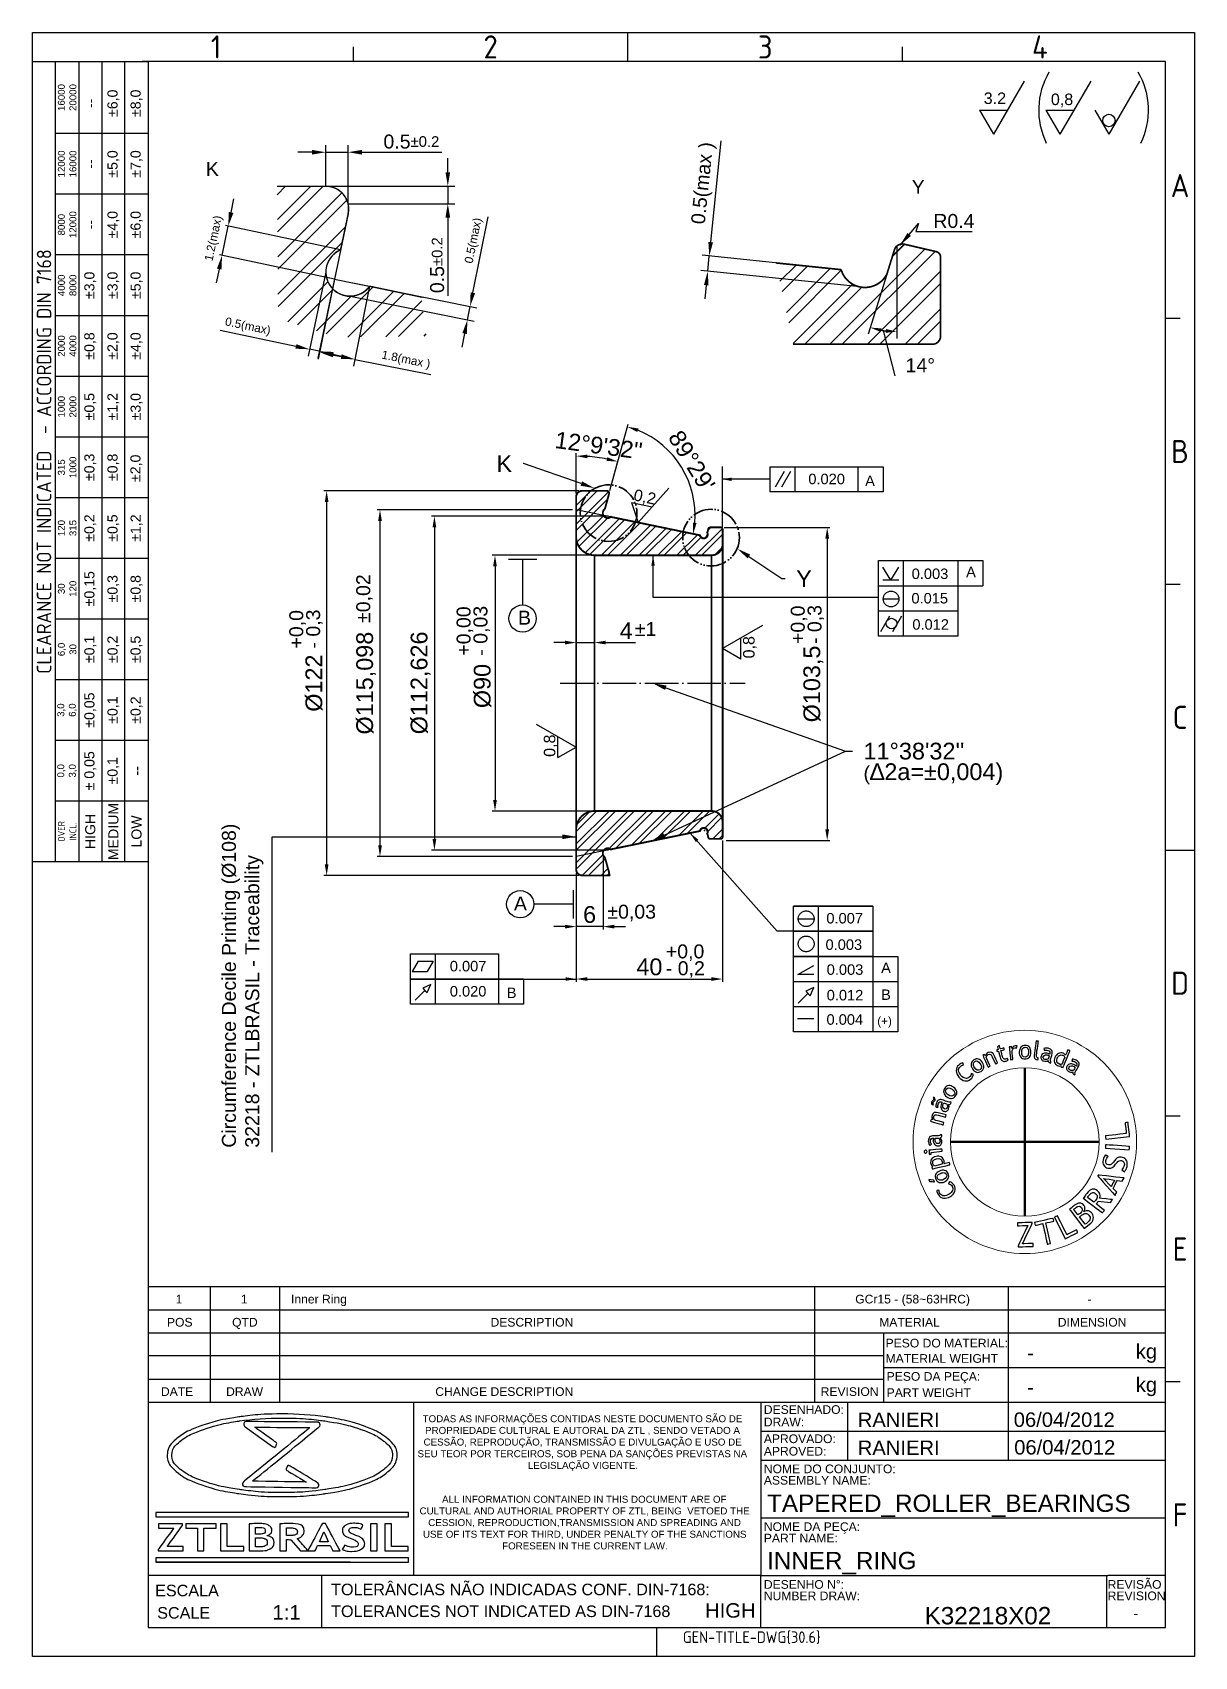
# Model space of a CAD drawing. Header units: millimetres. Extents: x 4980 to 5188, y 1170 to 1461.
import ezdxf
from ezdxf import colors
from ezdxf.entities.mleader import LeaderData, LeaderLine
from ezdxf.enums import TextEntityAlignment as Align
from ezdxf.math import Vec2, Vec3

# ---------------------------------------------------------------- set-up
doc = ezdxf.new("R2010")
doc.units = ezdxf.units.MM
for name, pattern in [('ACAD_ISO02W100', [15, 12, -3]), ('ACAD_ISO04W100', [30, 24, -3, 0, -3]), ('ACAD_ISO05W100', [33, 24, -3, 0, -3, 0, -3])]:
    doc.linetypes.add(name, pattern=pattern)
for name, color, linetype, lineweight in [('AM_4', 1, 'ACAD_ISO04W100', 25), ('AM_5', 1, 'Continuous', 25), ('AM_8', 40, 'ACAD_ISO02W100', 35), ('AM_BOR', 2, 'ACAD_ISO05W100', 35)]:
    doc.layers.add(name, color=color, linetype=linetype, lineweight=lineweight)
doc.layers.add('Camada 1', color=7, linetype='Continuous')
doc.styles.add('ACISOTS', font='isocp.shx', dxfattribs={"height": 1})
doc.styles.get("Standard").update_dxf_attribs({"font": 'arial.ttf'})
doc.dimstyles.new('ISO-25', dxfattribs={"dimtxt": 3, "dimasz": 2, "dimexe": 0.5, "dimexo": 0.625, "dimtad": 1, "dimtxsty": 'Standard', "dimcen": 2, "dimadec": 0, "dimazin": 0, "dimtfac": 1, "dimtmove": 0, "dimatfit": 3, "dimfxl": 1, "dimarcsym": 0})
doc.dimstyles.get("Standard").update_dxf_attribs({"dimtxt": 0.18, "dimasz": 0.18, "dimexe": 0.18, "dimexo": 0.0625, "dimgap": 0.09, "dimtad": 0, "dimtih": 1, "dimtoh": 1, "dimdec": 4, "dimzin": 0, "dimdsep": 46, "dimtxsty": 'Standard', "dimcen": 0.09, "dimadec": 0, "dimazin": 0, "dimtfac": 1, "dimtdec": 4, "dimtofl": 0, "dimtmove": 0, "dimatfit": 3, "dimfxl": 1, "dimtolj": 1, "dimtzin": 0, "dimarcsym": 0})

msp = doc.modelspace()

# ---------------------------------------------------------------- texts
at = {"color": 135, "lineweight": 25, "style": 'ACISOTS'}
for s, p in [('1', (5013.09889, 1458.39932)), ('2', (5062.26071, 1458.39932)), ('3', (5111.42252, 1458.39932)), ('4', (5160.58434, 1458.39932)), ('A', (5185.68274, 1433.55967)), ('B', (5185.68274, 1385.95033)), ('C', (5185.68274, 1338.34099)), ('D', (5185.68274, 1290.73166)), ('E', (5185.68274, 1243.12232)), ('F', (5185.68274, 1195.51298))]:
    msp.add_text(s, height=4.13994, dxfattribs=at).set_placement(p, align=Align.MIDDLE)
for s, height, p in [('1', 1.55248, (5005.87264, 1233.38266)), ('1', 1.55248, (5017.5355, 1233.38266)), ('Inner Ring', 1.552478, (5026.52291, 1233.38266)), ('GCr15 - (58~63HRC)', 1.5524784, (5127.52739, 1233.38266)), ('-', 1.55248, (5169.09864, 1233.38266)), ('POS', 1.552478, (5004.3114, 1229.24272)), ('QTD', 1.552478, (5015.97426, 1229.24272)), ('DESCRIPTION', 1.5524784, (5062.23637, 1229.24272)), ('MATERIAL', 1.552478, (5131.82604, 1229.24272)), ('DIMENSION', 1.552478, (5163.79719, 1229.24272)), ('PESO DO MATERIAL:', 1.5524784, (5132.96496, 1225.50475)), ('kg', 2.587464, (5177.74708, 1223.52011)), ('MATERIAL WEIGHT', 1.5524784, (5132.96496, 1222.75514)), ('PESO DA PEÇA:', 1.5524784, (5133.15872, 1219.53823)), ('kg', 2.587464, (5177.74708, 1217.5505)), ('DATE', 1.552478, (5003.2304, 1216.82289)), ('DRAW', 1.552478, (5014.89327, 1216.82289)), ('CHANGE DESCRIPTION', 1.5524784, (5052.35299, 1216.82289)), ('REVISION', 1.552478, (5121.34315, 1216.82289)), ('PART WEIGHT', 1.5524784, (5133.15872, 1216.64102)), ('DESENHADO:', 1.552478, (5111.16746, 1213.60511)), ('DRAW:', 1.552478, (5111.16746, 1211.3721)), ('APROVADO:', 1.552478, (5111.16746, 1208.37658)), ('APROVED:', 1.552478, (5111.16746, 1206.14357)), ('NOME DO CONJUNTO:', 1.5524784, (5111.16746, 1202.98467)), ('ASSEMBLY NAME:', 1.5524784, (5111.16746, 1200.94043)), ('NOME DA PEÇA:', 1.5524784, (5111.16746, 1192.63481)), ('PART NAME:', 1.552478, (5111.16746, 1190.59058)), ('TOLERÂNCIAS NÃO INDICADAS CONF. DIN-7168:', 2.0699712, (5033.70166, 1181.13095)), ('DESENHO N%%d:', 1.5524784, (5111.16746, 1182.28495)), ('REVISÃO', 1.552478, (5172.72119, 1182.28495)), ('ESCALA', 2.069971, (5002.19231, 1180.93817)), ('NUMBER DRAW:', 1.5524784, (5111.16746, 1180.24072)), ('REVISION', 1.552478, (5172.72119, 1180.24072)), ('SCALE', 2.069971, (5002.56652, 1176.93794)), ('TOLERANCES NOT INDICATED AS DIN-7168', 2.0699712, (5033.70166, 1177.22394))]:
    msp.add_text(s, height=height).set_placement(p)
at = {"color": 135, "lineweight": 25, "attachment_point": 5, "rotation": 90}
for s, insert, char_height, width in [('16000\\P20000', (4986.44801, 1449.3432), 1.241983, 12.93732), ('--', (4990.58796, 1448.30821), 1.811225, 10.8673488), ('±6,0', (4994.7279, 1448.30821), 1.811225, 10.8673488), ('±8,0', (4998.86784, 1448.30821), 1.811225, 10.8673488), ('12000\\P16000', (4986.44801, 1437.44086), 1.241983, 10.8673488), ('±5,0', (4994.7279, 1437.44086), 1.811225, 10.8673488), ('±7,0', (4998.86784, 1437.44086), 1.811225, 10.8673488), ('--', (4990.58796, 1437.44086), 1.811225, 10.8673488), ('8000\\P12000', (4986.44801, 1426.57352), 1.241983, 10.8673488), ('±4,0', (4994.7279, 1426.57352), 1.811225, 10.8673488), ('±6,0', (4998.86784, 1426.57352), 1.811225, 10.8673488), ('--', (4990.58796, 1426.57352), 1.811225, 10.8673488), ('{\\Fisocp.shx|c0;CLEARANCE NOT INDICATED  - ACCORDING DIN 7168}', (4982.30807, 1384.13911), 2.587464, 143.3455056), ('4000\\P8000', (4986.44801, 1415.70617), 1.241983, 10.8673488), ('±3,0', (4990.58796, 1415.70617), 1.811225, 10.8673488), ('±3,0', (4994.7279, 1415.70617), 1.811225, 10.8673488), ('±5,0', (4998.86784, 1415.70617), 1.811225, 10.8673488), ('2000\\P4000', (4986.44801, 1404.83882), 1.241983, 10.8673488), ('±0,8', (4990.58796, 1404.83882), 1.811225, 10.8673488), ('±2,0', (4994.7279, 1404.83882), 1.811225, 10.8673488), ('±4,0', (4998.86784, 1404.83882), 1.811225, 10.8673488), ('±0,5', (4990.58796, 1393.97147), 1.811225, 10.8673488), ('±1,2', (4994.7279, 1393.97147), 1.811225, 10.8673488), ('±3,0', (4998.86784, 1393.97147), 1.811225, 10.8673488), ('1000\\P2000', (4986.44801, 1393.97147), 1.241983, 10.8673488), ('315\\P1000', (4986.44801, 1383.10412), 1.241983, 10.8673488), ('±0,3', (4990.58796, 1383.10412), 1.811225, 10.8673488), ('±0,8', (4994.7279, 1383.10412), 1.811225, 10.8673488), ('±2,0', (4998.83381, 1382.94132), 1.811225, 10.8673488), ('120\\P315', (4986.44801, 1372.23677), 1.241983, 10.8673488), ('±0,2', (4990.58796, 1372.23677), 1.811225, 10.8673488), ('±0,5', (4994.7279, 1372.23677), 1.811225, 10.8673488), ('±1,2', (4998.86784, 1372.23677), 1.811225, 10.8673488), ('±0,15', (4990.58796, 1361.36942), 1.811225, 10.8673488), ('30\\P120', (4986.44801, 1361.36942), 1.241983, 10.8673488), ('±0,3', (4994.7279, 1361.36942), 1.811225, 10.8673488), ('±0,8', (4998.86784, 1361.36942), 1.811225, 10.8673488), ('±0,1', (4990.58796, 1350.50207), 1.811225, 10.8673488), ('±0,2', (4994.7279, 1350.50207), 1.811225, 10.8673488), ('±0,5', (4998.86784, 1350.50207), 1.811225, 10.8673488), ('6,0\\P30', (4986.44801, 1350.50207), 1.241983, 10.8673488), ('3,0\\P6,0', (4986.44801, 1339.63472), 1.241983, 10.8673488), ('±0,05', (4990.58796, 1339.63472), 1.811225, 10.8673488), ('±0,1', (4994.7279, 1339.63472), 1.811225, 10.8673488), ('±0,2', (4998.86784, 1339.63472), 1.811225, 10.8673488), ('± 0,05', (4990.58796, 1328.76738), 1.811225, 10.8673488), ('0,0\\P3,0', (4986.44801, 1328.76738), 1.241983, 10.8673488), ('\\pt4.79529;±0,1', (4994.7279, 1328.76738), 1.8112248, 10.8673488), ('--', (4998.86784, 1328.76738), 1.811225, 10.8673488), ('HIGH', (4990.58796, 1317.90003), 1.811225, 10.8673488), ('MEDIUM', (4994.7279, 1317.90003), 1.811225, 10.8673488), ('LOW', (4998.86784, 1317.90003), 1.811225, 10.8673488), ('{\\Fisocp.shx|c0;OVER\\PINCL.}', (4986.44801, 1317.90003), 1.2419827, 10.8673488)]:
    msp.add_mtext(s, dxfattribs=dict(at, insert=insert, char_height=char_height, width=width))
at = {"linetype": 'Continuous', "char_height": 1.2523326, "attachment_point": 1}
for s, width, insert in [('\\pi1.4465;TODAS AS INFORMAÇÕES CONTIDAS NESTE DOCUMENTO SÃO DE \\P\\pi1.8801;PROPRIEDADE CULTURAL E AUTORAL DA ZTL , SENDO VETADO A \\P\\pi1.6127;CESSÃO, REPRODUÇÃO, TRANSMISSÃO E DIVULGAÇÃO E USO DE \\P\\pi0.5389;SEU TEOR POR TERCEIROS, SOB PENA DA SANÇÕES PREVISTAS NA \\P\\pi20.278;LEGISLAÇÃO VIGENTE.', 60.0117557, (5048.63473, 1213.36437)), ('\\pi4.23;ALL INFORMATION CONTAINED IN THIS DOCUMENT ARE OF \\P\\pi0.19532;CULTURAL AND AUTHORIAL PROPERTY OF ZTL, BEING  VETOED THE \\P\\pi1.7509;CESSION, REPRODUCTION,TRANSMISSION AND SPREADING AND \\P\\pi0.8044;USE OF ITS TEXT FOR THIRD, UNDER PENALTY OF THE SANCTIONS \\P\\pi14.981;FORESEEN IN THE CURRENT LAW.', 59.3126336, (5049.33385, 1198.94357))]:
    msp.add_mtext_dynamic_manual_height_columns(s, width=width, gutter_width=12.5, heights=[0], dxfattribs=dict(at, insert=insert))
for p in [(5158.3191, 1224.52041), (5158.3191, 1218.36272)]:
    msp.add_attdef('-', text='', height=2.58746).set_placement(p, align=Align.MIDDLE_LEFT)
for tag, p, height in [('RANIERI', (5127.98514, 1211.24978), 2.58746), ('06/04/2012', (5155.90533, 1211.28034), 2.58746), ('RANIERI', (5127.98305, 1206.2425), 2.58746), ('06/04/2012', (5155.98856, 1206.32842), 2.58746), ('TAPERED_ROLLER_BEARINGS', (5111.75223, 1196.05591), 3.10496), ('INNER_RING', (5111.75223, 1185.7846), 3.10496), ('K32218X02', (5139.95462, 1175.92065), 3.10496)]:
    msp.add_attdef(tag, p, '', height=height)
for tag, height, p in [('1:1', 2.58746, (5025.72848, 1178.07014)), ('HIGH', 2.58746, (5105.16924, 1178.41293)), ('-', 2.02397, (5177.77414, 1177.90706))]:
    msp.add_attdef(tag, text='', height=height).set_placement(p, align=Align.MIDDLE_CENTER)
at = {"color": 135, "style": 'ACISOTS'}
msp.add_attdef('GEN-TITLE-DWG{30.6}', (5096.6776, 1172.58396), '', height=2.06997, dxfattribs=at)
at = {"layer": 'AM_4', "attachment_point": 1}
for s, insert, char_height, width in [('0.007', (5122.36135, 1303.30551), 1.875, 8.55615), ('0.003', (5122.21496, 1298.579), 1.875, 8.738175), ('0.007', (5054.94497, 1294.72445), 1.875, 4.9152), ('A', (5132.16577, 1294.43432), 1.875, 3.286575), ('0.003', (5122.42357, 1294.10813), 1.875, 7.91895), ('0.020', (5054.94497, 1290.22445), 1.875, 4.9152), ('B', (5065.14415, 1289.95442), 1.875, 2.700375), ('0.012', (5122.42357, 1289.53057), 1.875, 7.372875), ('B', (5132.15766, 1289.61508), 1.875, 3.087225), ('0.004', (5122.38975, 1285.17123), 1.875, 7.5549), ('(+)', (5131.47368, 1284.72573), 1.5, 3.22155)]:
    msp.add_mtext(s, dxfattribs=dict(at, insert=insert, char_height=char_height, width=width))
at = {"layer": 'AM_5', "char_height": 2.058827, "attachment_point": 1}
for s, insert in [('3.2', (5150.53241, 1450.24428)), ('0,8', (5162.55778, 1450.04518))]:
    msp.add_mtext_dynamic_manual_height_columns(s, width=18.2377889, gutter_width=12.5, heights=[0], dxfattribs=dict(at, insert=insert))
at = {"layer": 'AM_5', "ltscale": 0.25, "char_height": 2.5, "attachment_point": 1}
for s, width, insert in [('K', 9.556513, (5011.28109, 1437.79988)), ('Y', 9.556513, (5137.63579, 1434.59401)), ('B', 10.3025832, (5067.1687, 1357.44547)), ('%%P1', 22.6774497, (5088.08095, 1355.40802)), ('\\pl2.9583;({\\H1.2x;∆2a=±0,004)}', 8.9351375, (5126.05508, 1330.1071)), ('A', 10.3025832, (5066.42779, 1306.25226)), ('%%P0,03', 22.6774497, (5083.15111, 1304.7911)), ('+0,0', 22.6774497, (5093.62037, 1297.67838)), ('- 0,2', 22.6774497, (5093.62037, 1294.66438))]:
    msp.add_mtext_dynamic_manual_height_columns(s, width=width, gutter_width=12.5, heights=[0], dxfattribs=dict(at, insert=insert))
at = {"layer": 'AM_5', "insert": (5141.51449, 1427.22237), "char_height": 2.5, "attachment_point": 4}
msp.add_mtext('R0.4', dxfattribs=at)
at = {"layer": 'AM_5', "attachment_point": 1}
for s, insert, char_height, width in [('14%%d', (5136.53944, 1402.64931), 2.5, 19.5727), ('0.020', (5119.13261, 1381.96696), 1.875, 9.3372), ('A', (5129.30179, 1381.63641), 1.875, 3.286575), ('0.003', (5137.63759, 1364.98955), 1.875, 7.91895), ('A', (5147.3798, 1365.31574), 1.875, 3.286575), ('0.015', (5137.58872, 1360.61111), 1.875, 9.284325), ('0.012', (5137.75887, 1355.91481), 1.875, 6.6447)]:
    msp.add_mtext(s, dxfattribs=dict(at, insert=insert, char_height=char_height, width=width))
at = {"layer": 'AM_5', "char_height": 2.058827, "attachment_point": 1}
for s, insert, rotation in [('0,2', (5088.13725, 1379.25554), 347.9625046), ('0,8', (5107.44638, 1348.89492), 90), ('0,8', (5071.78213, 1331.26427), 90)]:
    msp.add_mtext_dynamic_manual_height_columns(s, width=18.2377889, gutter_width=12.5, heights=[0], dxfattribs=dict(at, insert=insert, rotation=rotation))
at = {"layer": 'AM_5', "ltscale": 0.25, "char_height": 2.5, "attachment_point": 1, "rotation": 90}
for s, width, insert in [('%%P0,02', 22.6774497, (5038.19879, 1355.24862)), ('+0,0', 22.6774497, (5115.98685, 1351.47267)), ('- 0,3', 22.6774497, (5119.00084, 1351.47267)), ('+0,0', 22.6774497, (5026.21136, 1350.66454)), ('- 0,3', 22.6774497, (5029.22535, 1350.66454)), ('+0,00', 22.6774497, (5056.16738, 1349.37903)), ('- 0,03', 22.6774497, (5059.18137, 1349.37903)), ('Circumference Decile Printing (%%C108)\\P32218 - ZTLBRASIL - Traceability', 89.5384168, (5014.15286, 1261.27336))]:
    msp.add_mtext_dynamic_manual_height_columns(s, width=width, gutter_width=12.5, heights=[0], dxfattribs=dict(at, insert=insert))

# ---------------------------------------------------------------- blocks, each defined once
blk = doc.blocks.new('*D12')
at = {"layer": 'AM_5', "color": 0, "lineweight": -2, "transparency": 16777216}
for p, q in [((5054.59, 1435.96), (5054.59, 1438.46)), ((5032.76, 1433.46), (5055.84, 1433.46)), ((5054.59, 1433.46), (5054.59, 1430.33)), ((5036.73, 1430.33), (5055.84, 1430.33)), ((5054.59, 1427.83), (5054.59, 1413.82))]:
    blk.add_line(p, q, dxfattribs=at)
at = {"layer": 'AM_5', "color": 0, "transparency": 16777216}
for points in [[(5054.17, 1435.96), (5055.01, 1435.96), (5054.59, 1433.46)], [(5054.17, 1427.83), (5055.01, 1427.83), (5054.59, 1430.33)]]:
    blk.add_solid(points, dxfattribs=at)
at = {"layer": 'Defpoints', "color": 0, "transparency": 16777216}
for p in [(5032.76, 1433.46), (5036.73, 1430.33), (5054.59, 1430.33)]:
    blk.add_point(p, dxfattribs=at)
at = {"layer": 'AM_5', "color": 0, "transparency": 16777216, "insert": (5052.69, 1419.31), "char_height": 2.5, "attachment_point": 5, "rotation": 90}
blk.add_mtext('\\A1;0.5\\H1.9;%%p0.2', dxfattribs=at)
blk = doc.blocks.new('*D13')
at = {"layer": 'AM_5', "color": 0, "lineweight": -2, "transparency": 16777216}
for p, q in [((5015.8, 1428.75), (5016.31, 1431.2)), ((5014.18, 1421.06), (5015.28, 1426.31)), ((5035.39, 1422.07), (5014.79, 1426.41)), ((5034.28, 1416.82), (5013.69, 1421.16)), ((5013.66, 1418.61), (5013.14, 1416.17))]:
    blk.add_line(p, q, dxfattribs=at)
at = {"layer": 'AM_5', "color": 0, "transparency": 16777216}
for points in [[(5015.39, 1428.84), (5016.21, 1428.67), (5015.28, 1426.31)], [(5013.25, 1418.7), (5014.07, 1418.53), (5014.18, 1421.06)]]:
    blk.add_solid(points, dxfattribs=at)
at = {"layer": 'Defpoints', "color": 0, "transparency": 16777216}
for p in [(5015.28, 1426.31), (5035.39, 1422.07), (5034.28, 1416.82)]:
    blk.add_point(p, dxfattribs=at)
at = {"layer": 'AM_5', "color": 0, "transparency": 16777216, "insert": (5012.79, 1424.09), "char_height": 1.5, "attachment_point": 5, "rotation": 78.0953}
blk.add_mtext('\\A1;1.2(max) ', dxfattribs=at)
blk = doc.blocks.new('*D14')
at = {"layer": 'AM_5', "color": 0, "lineweight": -2, "transparency": 16777216}
for p, q in [((5034.28, 1416.82), (5031.4, 1402.5)), ((5040.6, 1415.55), (5037.72, 1401.22)), ((5034.1, 1403.23), (5035.52, 1402.94)), ((5037.97, 1402.45), (5051.55, 1399.71))]:
    blk.add_line(p, q, dxfattribs=at)
at = {"layer": 'AM_5', "color": 0, "transparency": 16777216}
for points in [[(5034.18, 1403.64), (5034.01, 1402.82), (5031.64, 1403.72)], [(5035.6, 1403.35), (5035.43, 1402.54), (5037.97, 1402.45)]]:
    blk.add_solid(points, dxfattribs=at)
at = {"layer": 'Defpoints', "color": 0, "transparency": 16777216}
for p in [(5034.28, 1416.82), (5040.6, 1415.55), (5037.97, 1402.45)]:
    blk.add_point(p, dxfattribs=at)
at = {"layer": 'AM_5', "color": 0, "transparency": 16777216, "insert": (5047.07, 1402.26), "char_height": 1.5, "attachment_point": 5, "rotation": 348.6088}
blk.add_mtext('\\A1;1.8(max )', dxfattribs=at)
blk = doc.blocks.new('*D15')
at = {"layer": 'AM_5', "color": 0, "lineweight": -2, "transparency": 16777216}
for p, q in [((5059.07, 1414.37), (5061.81, 1427.95)), ((5037.1, 1413.75), (5059.32, 1409.28)), ((5037.58, 1416.15), (5059.81, 1411.68)), ((5058.1, 1409.52), (5058.58, 1411.92)), ((5057.6, 1407.07), (5057.11, 1404.62))]:
    blk.add_line(p, q, dxfattribs=at)
at = {"layer": 'AM_5', "color": 0, "transparency": 16777216}
for points in [[(5058.67, 1414.46), (5059.48, 1414.29), (5058.58, 1411.92)], [(5057.19, 1407.15), (5058.01, 1406.99), (5058.1, 1409.52)]]:
    blk.add_solid(points, dxfattribs=at)
at = {"layer": 'Defpoints', "color": 0, "transparency": 16777216}
for p in [(5037.1, 1413.75), (5037.58, 1416.15), (5058.58, 1411.92)]:
    blk.add_point(p, dxfattribs=at)
at = {"layer": 'AM_5', "color": 0, "transparency": 16777216, "insert": (5059.31, 1423.68), "char_height": 1.5, "attachment_point": 5, "rotation": 78.6088}
blk.add_mtext('\\A1;0.5(max) ', dxfattribs=at)
blk = doc.blocks.new('*D16')
at = {"layer": 'AM_5', "color": 0, "lineweight": -2, "transparency": 16777216}
for p, q in [((5032.76, 1418.09), (5029.59, 1403.02)), ((5034.47, 1417.73), (5031.3, 1402.66)), ((5027.4, 1404.76), (5013.85, 1407.62)), ((5031.56, 1403.89), (5029.85, 1404.25)), ((5034, 1403.37), (5036.45, 1402.86))]:
    blk.add_line(p, q, dxfattribs=at)
at = {"layer": 'AM_5', "color": 0, "transparency": 16777216}
for points in [[(5027.49, 1405.17), (5027.31, 1404.36), (5029.85, 1404.25)], [(5034.09, 1403.78), (5033.92, 1402.96), (5031.56, 1403.89)]]:
    blk.add_solid(points, dxfattribs=at)
at = {"layer": 'Defpoints', "color": 0, "transparency": 16777216}
for p in [(5032.76, 1418.09), (5034.47, 1417.73), (5031.56, 1403.89)]:
    blk.add_point(p, dxfattribs=at)
at = {"layer": 'AM_5', "color": 0, "transparency": 16777216, "insert": (5018.76, 1408.23), "char_height": 1.5, "attachment_point": 5, "rotation": 348.0953}
blk.add_mtext('\\A1;0.5(max)', dxfattribs=at)
blk = doc.blocks.new('*D17')
at = {"layer": 'AM_5', "color": 0, "lineweight": -2, "transparency": 16777216}
for p, q in [((5032.76, 1433.46), (5032.76, 1440.79)), ((5036.73, 1430.33), (5036.73, 1440.79)), ((5030.26, 1439.54), (5027.76, 1439.54)), ((5032.76, 1439.54), (5036.73, 1439.54)), ((5039.23, 1439.54), (5053.55, 1439.54))]:
    blk.add_line(p, q, dxfattribs=at)
at = {"layer": 'AM_5', "color": 0, "transparency": 16777216}
for points in [[(5030.26, 1439.96), (5030.26, 1439.12), (5032.76, 1439.54)], [(5039.23, 1439.96), (5039.23, 1439.12), (5036.73, 1439.54)]]:
    blk.add_solid(points, dxfattribs=at)
at = {"layer": 'Defpoints', "color": 0, "transparency": 16777216}
for p in [(5032.76, 1439.54), (5032.76, 1433.46), (5036.73, 1430.33)]:
    blk.add_point(p, dxfattribs=at)
at = {"layer": 'AM_5', "color": 0, "transparency": 16777216, "insert": (5048.07, 1441.44), "char_height": 2.5, "attachment_point": 5}
blk.add_mtext('\\A1;0.5\\H1.9;%%p0.2\\H2.5; ', dxfattribs=at)
blk = doc.blocks.new('*D18')
at = {"layer": 'AM_5', "color": 0, "lineweight": -2, "transparency": 16777216}
for p, q in [((5101.65, 1423.44), (5103.53, 1441.57)), ((5124.05, 1418.61), (5100.15, 1421.08)), ((5101.12, 1418.23), (5101.4, 1420.95)), ((5123.77, 1415.89), (5099.87, 1418.36)), ((5100.86, 1415.75), (5100.6, 1413.26))]:
    blk.add_line(p, q, dxfattribs=at)
at = {"layer": 'AM_5', "color": 0, "transparency": 16777216}
for points in [[(5101.24, 1423.48), (5102.07, 1423.4), (5101.4, 1420.95)], [(5100.45, 1415.79), (5101.27, 1415.7), (5101.12, 1418.23)]]:
    blk.add_solid(points, dxfattribs=at)
at = {"layer": 'Defpoints', "color": 0, "transparency": 16777216}
for p in [(5101.4, 1420.95), (5124.05, 1418.61), (5123.77, 1415.89)]:
    blk.add_point(p, dxfattribs=at)
at = {"layer": 'AM_5', "color": 0, "transparency": 16777216, "insert": (5100.47, 1433.98), "char_height": 2.5, "attachment_point": 5, "rotation": 84.102}
blk.add_mtext('\\A1;0.5(max )', dxfattribs=at)
blk = doc.blocks.new('*D19')
at = {"layer": 'AM_5', "color": 0, "lineweight": -2, "transparency": 16777216}
for p, q in [((5133.18, 1417.67), (5129.86, 1406.95)), ((5134.99, 1415.56), (5134.99, 1406.17))]:
    blk.add_line(p, q, dxfattribs=at)
blk.add_arc((5134.99, 1423.5), 16.08, 259.896, 262.8691, dxfattribs=at)
at = {"layer": 'AM_5', "color": 0, "transparency": 16777216}
for points in [[(5132.09, 1407.35), (5132.25, 1407.99), (5130.23, 1408.14)], [(5133.02, 1407.88), (5132.98, 1407.21), (5134.99, 1407.42)]]:
    blk.add_solid(points, dxfattribs=at)
at = {"layer": 'Defpoints', "color": 0, "transparency": 16777216}
for p in [(5134.99, 1423.5), (5134.99, 1423.5), (5133.18, 1417.67), (5134.99, 1415.56), (5133.38, 1407.5)]:
    blk.add_point(p, dxfattribs=at)
blk = doc.blocks.new('*D20')
at = {"layer": 'AM_5', "color": 0, "lineweight": -2, "ltscale": 0.25, "transparency": 16777216}
for p, q in [((5078.04, 1378.9), (5032.4, 1378.9)), ((5032.9, 1376.9), (5032.9, 1312.03)), ((5078.04, 1310.03), (5032.4, 1310.03))]:
    blk.add_line(p, q, dxfattribs=at)
at = {"layer": 'AM_5', "color": 0, "ltscale": 0.25, "transparency": 16777216}
for points in [[(5032.56, 1376.9), (5033.23, 1376.9), (5032.9, 1378.9)], [(5032.56, 1312.03), (5033.23, 1312.03), (5032.9, 1310.03)]]:
    blk.add_solid(points, dxfattribs=at)
at = {"layer": 'Defpoints', "color": 0, "ltscale": 0.25, "transparency": 16777216}
for p in [(5078.67, 1378.9), (5032.9, 1310.03), (5078.67, 1310.03)]:
    blk.add_point(p, dxfattribs=at)
at = {"layer": 'AM_5', "color": 0, "ltscale": 0.25, "transparency": 16777216, "insert": (5030.66, 1344.47), "char_height": 3, "attachment_point": 5, "rotation": 90}
blk.add_mtext('%%C122', dxfattribs=at)
blk = doc.blocks.new('*D21')
at = {"layer": 'AM_5', "color": 0, "lineweight": -2, "ltscale": 0.25, "transparency": 16777216}
for p, q in [((5076.94, 1375.52), (5041.95, 1375.52)), ((5042.45, 1373.52), (5042.45, 1315.42)), ((5076.94, 1313.42), (5041.95, 1313.42))]:
    blk.add_line(p, q, dxfattribs=at)
at = {"layer": 'AM_5', "color": 0, "ltscale": 0.25, "transparency": 16777216}
for points in [[(5042.12, 1373.52), (5042.79, 1373.52), (5042.45, 1375.52)], [(5042.12, 1315.42), (5042.79, 1315.42), (5042.45, 1313.42)]]:
    blk.add_solid(points, dxfattribs=at)
at = {"layer": 'Defpoints', "color": 0, "ltscale": 0.25, "transparency": 16777216}
for p in [(5077.57, 1375.52), (5042.45, 1313.42), (5077.57, 1313.42)]:
    blk.add_point(p, dxfattribs=at)
at = {"layer": 'AM_5', "color": 0, "ltscale": 0.25, "transparency": 16777216, "insert": (5039.98, 1344.47), "char_height": 3, "attachment_point": 5, "rotation": 90}
blk.add_mtext('%%c115,098', dxfattribs=at)
blk = doc.blocks.new('*D22')
at = {"layer": 'AM_5', "color": 0, "lineweight": -2, "ltscale": 0.25, "transparency": 16777216}
for p, q in [((5083.31, 1374.38), (5051.69, 1374.38)), ((5052.19, 1372.38), (5052.19, 1316.56)), ((5083.31, 1314.56), (5051.69, 1314.56))]:
    blk.add_line(p, q, dxfattribs=at)
at = {"layer": 'AM_5', "color": 0, "ltscale": 0.25, "transparency": 16777216}
for points in [[(5051.86, 1372.38), (5052.53, 1372.38), (5052.19, 1374.38)], [(5051.86, 1316.56), (5052.53, 1316.56), (5052.19, 1314.56)]]:
    blk.add_solid(points, dxfattribs=at)
at = {"layer": 'Defpoints', "color": 0, "ltscale": 0.25, "transparency": 16777216}
for p in [(5083.94, 1374.38), (5052.19, 1314.56), (5083.94, 1314.56)]:
    blk.add_point(p, dxfattribs=at)
at = {"layer": 'AM_5', "color": 0, "ltscale": 0.25, "transparency": 16777216, "insert": (5049.72, 1344.51), "char_height": 3, "attachment_point": 5, "rotation": 90}
blk.add_mtext('%%c112,626', dxfattribs=at)
blk = doc.blocks.new('*D23')
at = {"layer": 'AM_5', "color": 0, "lineweight": -2, "ltscale": 0.25, "transparency": 16777216}
for p, q in [((5080.24, 1367.37), (5062.54, 1367.37)), ((5063.04, 1365.37), (5063.04, 1323.57)), ((5080.24, 1321.57), (5062.54, 1321.57))]:
    blk.add_line(p, q, dxfattribs=at)
at = {"layer": 'AM_5', "color": 0, "ltscale": 0.25, "transparency": 16777216}
for points in [[(5062.7, 1365.37), (5063.37, 1365.37), (5063.04, 1367.37)], [(5062.7, 1323.57), (5063.37, 1323.57), (5063.04, 1321.57)]]:
    blk.add_solid(points, dxfattribs=at)
at = {"layer": 'Defpoints', "color": 0, "ltscale": 0.25, "transparency": 16777216}
for p in [(5080.87, 1367.37), (5063.04, 1321.57), (5080.87, 1321.57)]:
    blk.add_point(p, dxfattribs=at)
at = {"layer": 'AM_5', "color": 0, "ltscale": 0.25, "transparency": 16777216, "insert": (5060.8, 1343.95), "char_height": 3, "attachment_point": 5, "rotation": 90}
blk.add_mtext('%%C90', dxfattribs=at)
blk = doc.blocks.new('*D24')
at = {"layer": 'AM_5', "color": 0, "lineweight": -2, "ltscale": 0.25, "transparency": 16777216}
for p, q in [((5077.57, 1378.43), (5077.57, 1385.63)), ((5083.62, 1378.95), (5085.16, 1384.62))]:
    blk.add_line(p, q, dxfattribs=at)
blk.add_arc((5077.57, 1356.69), 28.44, 78.8218, 85.9699, dxfattribs=at)
at = {"layer": 'AM_5', "color": 0, "ltscale": 0.25, "transparency": 16777216}
for points in [[(5079.55, 1384.73), (5079.58, 1385.39), (5077.57, 1385.13)], [(5083.16, 1384.92), (5083, 1384.27), (5085.03, 1384.14)]]:
    blk.add_solid(points, dxfattribs=at)
at = {"layer": 'Defpoints', "color": 0, "ltscale": 0.25, "transparency": 16777216}
for p in [(5082.57, 1384.69), (5077.57, 1377.8), (5082.73, 1375.67), (5083.45, 1378.35), (5077.57, 1370.67)]:
    blk.add_point(p, dxfattribs=at)
at = {"layer": 'AM_5', "color": 0, "ltscale": 0.25, "transparency": 16777216, "insert": (5081.61, 1387.02), "char_height": 3, "attachment_point": 5, "rotation": 352.3958}
blk.add_mtext("12%%D9'32''", dxfattribs=at)
blk = doc.blocks.new('*D25')
at = {"layer": 'AM_5', "color": 0, "lineweight": -2, "ltscale": 0.25, "transparency": 16777216}
for p, q in [((5082.38, 1313.64), (5082.38, 1300.37)), ((5077.57, 1310.51), (5077.57, 1300.37)), ((5075.57, 1300.87), (5073.57, 1300.87)), ((5082.38, 1300.87), (5077.57, 1300.87)), ((5084.38, 1300.87), (5086.38, 1300.87))]:
    blk.add_line(p, q, dxfattribs=at)
at = {"layer": 'AM_5', "color": 0, "ltscale": 0.25, "transparency": 16777216}
for points in [[(5075.57, 1301.2), (5075.57, 1300.53), (5077.57, 1300.87)], [(5084.38, 1301.2), (5084.38, 1300.53), (5082.38, 1300.87)]]:
    blk.add_solid(points, dxfattribs=at)
at = {"layer": 'Defpoints', "color": 0, "ltscale": 0.25, "transparency": 16777216}
for p in [(5082.38, 1314.27), (5077.57, 1311.13), (5077.57, 1300.87)]:
    blk.add_point(p, dxfattribs=at)
at = {"layer": 'AM_5', "color": 0, "ltscale": 0.25, "transparency": 16777216, "insert": (5079.97, 1303.02), "char_height": 3, "attachment_point": 5}
blk.add_mtext('6', dxfattribs=at)
blk = doc.blocks.new('*D26')
at = {"layer": 'AM_5', "color": 0, "lineweight": -2, "ltscale": 0.25, "transparency": 16777216}
blk.add_line((5083.62, 1378.95), (5086.86, 1390.87), dxfattribs=at)
blk.add_arc((5082.41, 1374.52), 16.45, 355.3303, 67.8194, dxfattribs=at)
at = {"layer": 'AM_5', "color": 0, "ltscale": 0.25, "transparency": 16777216}
for points in [[(5088.51, 1389.43), (5088.73, 1390.06), (5086.73, 1390.39)], [(5099.13, 1373.13), (5098.47, 1373.23), (5098.52, 1371.2)]]:
    blk.add_solid(points, dxfattribs=at)
at = {"layer": 'Defpoints', "color": 0, "ltscale": 0.25, "transparency": 16777216}
for p in [(5098.12, 1379.37), (5082.73, 1375.67), (5083.45, 1378.35), (5077.57, 1375.52), (5099.73, 1370.95)]:
    blk.add_point(p, dxfattribs=at)
at = {"layer": 'AM_5', "color": 0, "ltscale": 0.25, "transparency": 16777216, "insert": (5098.26, 1384.26), "char_height": 3, "attachment_point": 5, "rotation": 301.5748}
blk.add_mtext("89%%D29'", dxfattribs=at)
blk = doc.blocks.new('*D27')
at = {"layer": 'AM_5', "color": 0, "lineweight": -2, "ltscale": 0.25, "transparency": 16777216}
for p, q in [((5103.79, 1316.28), (5103.79, 1290.98)), ((5077.57, 1310.51), (5077.57, 1290.98)), ((5079.57, 1291.48), (5101.79, 1291.48))]:
    blk.add_line(p, q, dxfattribs=at)
at = {"layer": 'AM_5', "color": 0, "ltscale": 0.25, "transparency": 16777216}
for points in [[(5079.57, 1291.81), (5079.57, 1291.15), (5077.57, 1291.48)], [(5101.79, 1291.81), (5101.79, 1291.15), (5103.79, 1291.48)]]:
    blk.add_solid(points, dxfattribs=at)
at = {"layer": 'Defpoints', "color": 0, "ltscale": 0.25, "transparency": 16777216}
for p in [(5103.79, 1316.91), (5077.57, 1311.13), (5103.79, 1291.48)]:
    blk.add_point(p, dxfattribs=at)
at = {"layer": 'AM_5', "color": 0, "ltscale": 0.25, "transparency": 16777216, "insert": (5090.68, 1293.64), "char_height": 3, "attachment_point": 5}
blk.add_mtext('40', dxfattribs=at)
blk = doc.blocks.new('*D28')
at = {"layer": 'AM_5', "color": 0, "lineweight": -2, "ltscale": 0.25, "transparency": 16777216}
for p, q in [((5104.08, 1372.36), (5123.01, 1372.36)), ((5122.51, 1370.36), (5122.51, 1318.28)), ((5104.41, 1316.28), (5123.01, 1316.28))]:
    blk.add_line(p, q, dxfattribs=at)
at = {"layer": 'AM_5', "color": 0, "ltscale": 0.25, "transparency": 16777216}
for points in [[(5122.18, 1370.36), (5122.85, 1370.36), (5122.51, 1372.36)], [(5122.18, 1318.28), (5122.85, 1318.28), (5122.51, 1316.28)]]:
    blk.add_solid(points, dxfattribs=at)
at = {"layer": 'Defpoints', "color": 0, "ltscale": 0.25, "transparency": 16777216}
for p in [(5103.46, 1372.36), (5103.79, 1316.28), (5122.51, 1316.28)]:
    blk.add_point(p, dxfattribs=at)
at = {"layer": 'AM_5', "color": 0, "ltscale": 0.25, "transparency": 16777216, "insert": (5120.03, 1344.32), "char_height": 3, "attachment_point": 5, "rotation": 90}
blk.add_mtext('%%c103,5', dxfattribs=at)
blk = doc.blocks.new('*D29')
at = {"layer": 'AM_5', "color": 0, "lineweight": -2, "ltscale": 0.25, "transparency": 16777216}
for p, q in [((5075.57, 1351.73), (5073.57, 1351.73)), ((5077.57, 1352.36), (5077.57, 1352.23)), ((5077.57, 1351.73), (5080.87, 1351.73)), ((5080.87, 1352.36), (5080.87, 1352.23)), ((5082.87, 1351.73), (5088.19, 1351.73))]:
    blk.add_line(p, q, dxfattribs=at)
at = {"layer": 'AM_5', "color": 0, "ltscale": 0.25, "transparency": 16777216}
for points in [[(5075.57, 1352.07), (5075.57, 1351.4), (5077.57, 1351.73)], [(5082.87, 1352.07), (5082.87, 1351.4), (5080.87, 1351.73)]]:
    blk.add_solid(points, dxfattribs=at)
at = {"layer": 'Defpoints', "color": 0, "ltscale": 0.25, "transparency": 16777216}
for p in [(5077.57, 1351.73), (5080.87, 1351.73), (5080.87, 1351.73)]:
    blk.add_point(p, dxfattribs=at)
at = {"layer": 'AM_5', "color": 0, "ltscale": 0.25, "transparency": 16777216, "insert": (5086.53, 1353.86), "char_height": 3, "attachment_point": 5}
blk.add_mtext('4', dxfattribs=at)

# ---------------------------------------------------------------- dimensions: what is measured, and where the dimension line sits
at = {"layer": 'AM_5'}
dim = msp.add_linear_dim(base=(5032.76052, 1439.53843), p1=(5036.7276, 1430.33099), p2=(5032.76052, 1433.45774), text='0.5\\H1.9;%%p0.2\\H2.5; ', dimstyle='Standard', override={"dimtxt": 2.5, "dimasz": 2.5, "dimexe": 1.25, "dimexo": 0, "dimgap": 0.625, "dimtad": 1, "dimtih": 0, "dimtoh": 0, "dimzin": 8, "dimlunit": 6, "dimcen": 2.5, "dimtofl": 1}, dxfattribs=at)
dim.commit()
dim.dimension.update_dxf_attribs({"geometry": '*D17', "text_midpoint": (5048.06927, 1439.53843), "dimtype": 160})
for base, p1, p2, angle, text, override, picture, middle, dimtype in [((5101.39809, 1420.95327), (5123.76645, 1415.89314), (5124.04748, 1418.61347), 84.1019766, '0.5(max )', {"dimtxt": 2.5, "dimasz": 2.5, "dimexe": 1.25, "dimexo": 0, "dimgap": 0.625, "dimtad": 1, "dimtih": 0, "dimtoh": 0, "dimzin": 8, "dimlunit": 6, "dimcen": 2.5, "dimtofl": 1}, '*D18', (5102.71998, 1433.74926), 161), ((5054.58958, 1430.33099), (5032.76052, 1433.45774), (5036.7276, 1430.33099), 90, '0.5\\H1.9;%%p0.2', {"dimtxt": 2.5, "dimasz": 2.5, "dimexe": 1.25, "dimexo": 0, "dimgap": 0.625, "dimtad": 1, "dimtih": 0, "dimtoh": 0, "dimzin": 8, "dimlunit": 6, "dimcen": 2.5, "dimtofl": 1}, '*D12', (5054.58958, 1419.30599), 160), ((5015.28316, 1426.30861), (5034.28256, 1416.81887), (5035.38956, 1422.06982), 78.0953339, '1.2(max) ', {"dimtxt": 1.5, "dimasz": 2.5, "dimexe": 0.5, "dimexo": 0, "dimgap": 1, "dimtad": 1, "dimtih": 0, "dimtoh": 0, "dimzin": 8, "dimlunit": 6, "dimcen": 2.5, "dimaunit": 1, "dimtofl": 1}, '*D13', (5014.72967, 1423.68314), 161), ((5058.58023, 1411.9235), (5037.09619, 1413.75441), (5037.57976, 1416.15457), 78.6088223, '0.5(max) ', {"dimtxt": 1.5, "dimasz": 2.5, "dimexe": 1.25, "dimexo": 0, "dimgap": 0.625, "dimtad": 1, "dimtih": 0, "dimtoh": 0, "dimzin": 8, "dimlunit": 6, "dimcen": 2.5, "dimaunit": 1, "dimtofl": 1}, '*D15', (5060.88447, 1423.36035), 161), ((5031.55638, 1403.88744), (5032.76335, 1418.08725), (5034.47393, 1417.72663), 348.0953339, '0.5(max)', {"dimtxt": 1.5, "dimasz": 2.5, "dimexe": 1.25, "dimexo": 0, "dimgap": 0.625, "dimtad": 1, "dimtih": 0, "dimtoh": 0, "dimzin": 8, "dimlunit": 6, "dimcen": 2.5, "dimaunit": 1, "dimtofl": 1}, '*D16', (5018.43006, 1406.65471), 161), ((5037.96658, 1402.45022), (5034.28256, 1416.81887), (5040.60487, 1415.54508), 348.6088223, '1.8(max )', {"dimtxt": 1.5, "dimasz": 2.5, "dimexe": 1.25, "dimexo": 0, "dimgap": 0.625, "dimtad": 1, "dimtih": 0, "dimtoh": 0, "dimzin": 8, "dimlunit": 6, "dimcen": 2.5, "dimaunit": 1, "dimtofl": 1}, '*D14', (5046.74845, 1400.6809), 161)]:
    dim = msp.add_linear_dim(base=base, p1=p1, p2=p2, angle=angle, text=text, dimstyle='Standard', override=override, dxfattribs=at)
    dim.commit()
    dim.dimension.update_dxf_attribs({"geometry": picture, "text_midpoint": middle, "dimtype": dimtype})
dim = msp.add_angular_dim_2l(base=(5133.38344, 1407.5017), line1=((5134.99307, 1423.50101), (5134.99307, 1415.56091)), line2=((5134.99307, 1423.50101), (5133.18406, 1417.66962)), text=' ', dimstyle='Standard', override={"dimtxt": 1.5, "dimasz": 2, "dimexe": 1.25, "dimexo": 0, "dimgap": 0.625, "dimtad": 1, "dimtih": 0, "dimtoh": 0, "dimzin": 8, "dimcen": 2.5, "dimaunit": 1, "dimadec": 4, "dimazin": 2, "dimtofl": 1}, dxfattribs=at)
dim.commit()
dim.dimension.update_dxf_attribs({"geometry": '*D19', "text_midpoint": (5126.51204, 1409.83935), "dimtype": 162})
at = {"layer": 'AM_5', "ltscale": 0.25}
dim = msp.add_angular_dim_2l(base=(5098.12433, 1379.37249), line1=((5099.7283, 1370.95004), (5077.56577, 1375.51629)), line2=((5082.72538, 1375.6718), (5083.45276, 1378.34747)), text="89%%D29'", dimstyle='ISO-25', dxfattribs=at)
dim.commit()
dim.dimension.update_dxf_attribs({"geometry": '*D26', "text_midpoint": (5098.25998, 1384.25821)})
dim = msp.add_angular_dim_2l(base=(5082.57219, 1384.68803), line1=((5082.72538, 1375.6718), (5083.45276, 1378.34747)), line2=((5077.56577, 1377.8029), (5077.56577, 1370.66529)), text="12%%D9'32''", dimstyle='ISO-25', dxfattribs=at)
dim.commit()
dim.dimension.update_dxf_attribs({"geometry": '*D24', "text_midpoint": (5081.32918, 1384.88204), "dimtype": 162})
for base, p1, p2, text, picture, middle in [((5032.89726, 1310.03239), (5078.66577, 1378.9029), (5078.66577, 1310.03239), '%%C122', '*D20', (5030.65664, 1344.46764)), ((5122.51192, 1316.28107), (5103.45542, 1372.35921), (5103.78542, 1316.28107), '%%c103,5', '*D28', (5120.03494, 1344.32014))]:
    dim = msp.add_linear_dim(base=base, p1=p1, p2=p2, angle=90, text=text, dimstyle='ISO-25', dxfattribs=at)
    dim.commit()
    dim.dimension.update_dxf_attribs({"geometry": picture, "text_midpoint": middle})
for base, p1, p2, text, picture, middle in [((5042.45378, 1313.419), (5077.56577, 1375.51629), (5077.56577, 1313.419), '%%c115,098', '*D21', (5042.45378, 1344.46764)), ((5052.19408, 1314.55747), (5083.93849, 1374.37781), (5083.93849, 1314.55747), '%%c112,626', '*D22', (5052.19408, 1344.5057)), ((5063.03706, 1321.57), (5080.86577, 1367.36529), (5080.86577, 1321.57), '%%C90', '*D23', (5063.03706, 1343.95477))]:
    dim = msp.add_linear_dim(base=base, p1=p1, p2=p2, angle=90, text=text, dimstyle='ISO-25', dxfattribs=at)
    dim.commit()
    dim.dimension.update_dxf_attribs({"geometry": picture, "text_midpoint": middle, "dimtype": 160})
for base, p1, p2, text, picture, middle in [((5080.86577, 1351.73382), (5077.56577, 1351.73382), (5080.86577, 1351.73382), '4', '*D29', (5086.52829, 1353.85882)), ((5103.78542, 1291.47953), (5077.56577, 1311.13239), (5103.78542, 1316.90607), '40', '*D27', (5090.6756, 1293.63625)), ((5077.56577, 1300.86605), (5082.38065, 1314.26782), (5077.56577, 1311.13239), '6', '*D25', (5079.97321, 1303.02277))]:
    dim = msp.add_linear_dim(base=base, p1=p1, p2=p2, text=text, dimstyle='ISO-25', dxfattribs=at)
    dim.commit()
    dim.dimension.update_dxf_attribs({"geometry": picture, "text_midpoint": middle})

# ---------------------------------------------------------------- hatches: boundary and pattern name
h = msp.add_hatch()
h.set_pattern_fill('ANSI32', color=1, scale=0.5, style=0)
h.paths.add_polyline_path([(5049.81706, 1413.6081), (5040.60487, 1415.54508, -1.313627794), (5035.38956, 1422.06982), (5036.75277, 1428.5361, 0.476465025), (5032.76052, 1433.45774), (5024.02973, 1433.45774), (5024.22294, 1409.69937), (5034.6984, 1406.4061), (5050.79958, 1406.59983)])
h = msp.add_hatch()
h.set_pattern_fill('ANSI32', color=1, scale=0.5, style=0)
h.paths.add_polyline_path([(5142.82068, 1420.75947, 0.343402619), (5142.03002, 1421.73732), (5136.19408, 1422.98666), (5134.22161, 1421.0142), (5133.18335, 1417.66734, -0.669910254), (5124.99651, 1418.51543), (5113.35479, 1419.71808), (5116.43506, 1405.1501), (5141.32068, 1405.1501, 0.414213562), (5142.82068, 1406.6501)])
h = msp.add_hatch()
h.set_pattern_fill('ANSI32', color=1, scale=0.25, style=0)
h.set_pattern_definition([(45, (-392.4274, -39.1239), (-1.683798, 1.683798), []), (45, (-391.305, -39.1239), (-1.683798, 1.683798), [])])
h.paths.add_polyline_path([(5082.37684, 1378.9029), (5078.66577, 1378.9029, 0.414213562), (5077.56577, 1377.8029), (5077.56577, 1375.51629), (5082.37684, 1374.52504), (5082.37684, 1374.6664, -0.152688359), (5082.37684, 1375.20382)])
h.paths.add_polyline_path([(5099.7055, 1370.95474), (5083.79886, 1374.23205, -0.469600511), (5082.44157, 1374.5117), (5077.56577, 1375.51629), (5077.56577, 1370.66529, 0.414213562), (5080.86577, 1367.36529), (5101.80542, 1367.36529, 0.414213562), (5103.78542, 1369.34529), (5103.78542, 1372.02921, 0.414213562), (5103.45542, 1372.35921), (5101.58537, 1372.35921, 0.351305727), (5101.2096, 1372.05802), (5101.07412, 1371.45057, -0.076262975), (5101.10773, 1371.23517, -0.472475564), (5100.40625, 1370.3818, -0.356769254)])
h.paths.add_polyline_path([(5083.45276, 1378.34747, 0.494275957), (5083.02817, 1378.9029), (5082.37684, 1378.9029), (5082.37684, 1375.20382, -0.163554394), (5082.71359, 1375.66834)])
h.paths.add_polyline_path([(5100.40625, 1318.55348, -0.472475564), (5101.10773, 1317.70011, -0.076262975), (5101.07412, 1317.48472), (5101.2096, 1316.87726, 0.351305727), (5101.58537, 1316.57607), (5103.45542, 1316.57607, 0.414213562), (5103.78542, 1316.90607), (5103.78542, 1319.59, 0.414213562), (5101.80542, 1321.57), (5080.86577, 1321.57, 0.414213562), (5077.56577, 1318.27), (5077.56577, 1313.419), (5082.44157, 1314.42358, -0.469600511), (5083.79886, 1314.70323), (5099.7055, 1317.98055, -0.356769254)])
h.paths.add_polyline_path([(5082.71359, 1313.26694, -0.376702588), (5082.44157, 1314.42358), (5077.56577, 1313.419), (5077.56577, 1311.13239, 0.414213562), (5078.66577, 1310.03239), (5083.02817, 1310.03239, 0.494275957), (5083.45276, 1310.58781)])

# ---------------------------------------------------------------- linework, layer by layer
at = {"color": 135, "lineweight": 25}
for p, q in [((4980.2381, 1170.15583), (4980.2381, 1460.98679)), ((4980.2381, 1460.98679), (5188.2702, 1460.98679)), ((5086.84162, 1455.81186), (5086.84162, 1460.98679)), ((5188.2702, 1460.98679), (5188.2702, 1170.15583)), ((5037.6798, 1455.81186), (5037.6798, 1458.39932)), ((5136.00343, 1455.81186), (5136.00343, 1458.39932)), ((4984.37804, 1312.46635), (4984.37804, 1455.81186)), ((4988.51798, 1455.81186), (4988.51798, 1312.46635)), ((4992.65793, 1455.81186), (4992.65793, 1312.46635)), ((4996.79787, 1312.46635), (4996.79787, 1455.81186)), ((5000.93781, 1442.87454), (4984.37804, 1442.87454)), ((5000.93781, 1432.00719), (4984.37804, 1432.00719)), ((5000.93781, 1421.13984), (4984.37804, 1421.13984)), ((5000.93781, 1410.27249), (4984.37804, 1410.27249)), ((5185.68274, 1409.755), (5183.09528, 1409.755)), ((5000.93781, 1399.40514), (4984.37804, 1399.40514)), ((5000.93781, 1388.53779), (4984.37804, 1388.53779)), ((5000.93781, 1377.67045), (4984.37804, 1377.67045)), ((5000.93781, 1366.8031), (4984.37804, 1366.8031)), ((5185.68274, 1362.14566), (5183.09528, 1362.14566)), ((5000.93781, 1355.93575), (4984.37804, 1355.93575)), ((5000.93781, 1345.0684), (4984.37804, 1345.0684)), ((5000.93781, 1334.20105), (4984.37804, 1334.20105)), ((5000.93781, 1323.3337), (4984.37804, 1323.3337)), ((5183.09528, 1314.53632), (5188.2702, 1314.53632)), ((5185.68274, 1266.92699), (5183.09528, 1266.92699)), ((5185.68274, 1219.31765), (5183.09528, 1219.31765)), ((5092.01654, 1170.15583), (5092.01654, 1175.33076)), ((5188.2702, 1170.15583), (4980.2381, 1170.15583))]:
    msp.add_line(p, q, dxfattribs=at)
for p, q in [((5183.09528, 1455.81186), (4999.90283, 1455.81186)), ((5000.93781, 1455.81186), (5000.93781, 1175.33076)), ((5183.09528, 1175.33076), (5183.09528, 1455.81186)), ((5036.75277, 1428.5361), (5034.28256, 1416.81887)), ((5134.24509, 1421.03768), (5136.28897, 1423.08156)), ((5113.35479, 1419.71808), (5124.997, 1418.51538)), ((5134.54558, 1422.05853), (5133.18406, 1417.66962)), ((5142.82068, 1420.75947), (5142.82068, 1406.6501)), ((5034.28256, 1416.81887), (5050.20542, 1413.61081)), ((5128.35478, 1415.4199), (5123.76645, 1415.89314)), ((5116.43506, 1405.1501), (5141.32068, 1405.1501)), ((5083.02817, 1378.9029), (5078.66577, 1378.9029)), ((5077.56577, 1344.46764), (5077.56577, 1377.8029)), ((5082.72538, 1375.6718), (5083.45276, 1378.34747)), ((5077.56577, 1344.46764), (5077.56577, 1375.51629)), ((5101.07412, 1371.45057), (5101.2096, 1372.05802)), ((5103.45542, 1372.35921), (5101.58537, 1372.35921)), ((5103.78542, 1344.46764), (5103.78542, 1372.02921)), ((5077.56577, 1344.46764), (5077.56577, 1367.36529)), ((5077.56577, 1344.46764), (5077.56577, 1311.13239)), ((5077.56577, 1344.46764), (5077.56577, 1313.419)), ((5077.56577, 1344.46764), (5077.56577, 1321.57)), ((5103.78542, 1344.46764), (5103.78542, 1316.90607)), ((5101.07412, 1317.48472), (5101.2096, 1316.87726)), ((5103.45542, 1316.57607), (5101.58537, 1316.57607)), ((5082.72538, 1313.26348), (5083.45276, 1310.58781)), ((5082.72538, 1313.26348), (5083.60903, 1310.03239)), ((5083.02817, 1310.03239), (5078.66577, 1310.03239)), ((5078.66577, 1310.03239), (5083.60903, 1310.03239)), ((5000.93781, 1236.39491), (5183.09528, 1236.39491)), ((5000.93781, 1236.39491), (5132.63754, 1236.39491)), ((5012.11894, 1219.83514), (5012.11894, 1236.39491)), ((5024.51003, 1219.83514), (5024.51003, 1236.39491)), ((5120.32611, 1219.83514), (5120.32611, 1236.39491)), ((5154.92382, 1236.39491), (5154.92382, 1215.6952)), ((5000.93781, 1232.25497), (5183.09528, 1232.25497)), ((5000.93781, 1232.25497), (5132.63754, 1232.25497)), ((5000.93781, 1228.11503), (5183.09528, 1228.11503)), ((5000.93781, 1228.11503), (5000.93781, 1175.33076)), ((5000.93781, 1228.11503), (5132.63754, 1228.11503)), ((5012.11894, 1215.6952), (5012.11894, 1228.11503)), ((5024.51003, 1215.6952), (5024.51003, 1228.11503)), ((5120.32611, 1215.6952), (5120.32611, 1228.11503)), ((5132.63754, 1215.6952), (5132.63754, 1228.11503)), ((5154.92382, 1228.11503), (5154.92382, 1221.90511)), ((5183.09528, 1175.33076), (5183.09528, 1228.11503)), ((5132.63754, 1223.97508), (5000.93781, 1223.97508)), ((5132.63754, 1221.90511), (5183.09528, 1221.90511)), ((5000.93781, 1219.83514), (5132.63754, 1219.83514)), ((5000.93781, 1215.6952), (5110.64628, 1215.6952)), ((5048.47782, 1215.6952), (5048.47782, 1184.64563)), ((5110.64628, 1215.6952), (5110.64628, 1196.03047)), ((5110.64628, 1215.6952), (5183.09528, 1215.6952)), ((5126.17107, 1215.6952), (5126.17107, 1205.34534)), ((5154.92382, 1215.6952), (5154.92382, 1205.34534)), ((5110.64628, 1210.52027), (5183.09528, 1210.52027)), ((5110.64628, 1205.34534), (5183.09528, 1205.34534)), ((5110.64628, 1196.03047), (5110.64628, 1184.64563)), ((5110.64628, 1194.99549), (5183.09528, 1194.99549)), ((5110.64628, 1184.64563), (5000.93781, 1184.64563)), ((5031.98738, 1184.64563), (5031.98738, 1175.33076)), ((5110.64628, 1175.33076), (5110.64628, 1184.64563)), ((5110.64628, 1184.64563), (5172.74542, 1184.64563)), ((5172.49063, 1184.64563), (5172.49063, 1175.33076)), ((5183.09528, 1184.64563), (5172.74542, 1184.64563)), ((5000.93781, 1175.33076), (5183.09528, 1175.33076)), ((5000.93781, 1175.33076), (5183.09528, 1175.33076))]:
    msp.add_line(p, q)
msp.add_lwpolyline([(5000.93781, 1455.81186), (5000.93781, 1312.46635), (4980.2381, 1312.46635), (4980.2381, 1455.81186)], close=True, dxfattribs=at)
for points, const_width in [([(5024.02973, 1433.45774), (5032.76052, 1433.45774, -0.476465025), (5036.75277, 1428.5361), (5035.38956, 1422.06982)], 0.24), ([(5035.38632, 1422.05446, 0.299462617), (5032.77619, 1418.08725, 0.726526842), (5040.59103, 1415.54787, 0.726526842)], 0.24), ([(5133.18335, 1417.66734), (5134.54558, 1422.05853, -0.416219394), (5136.43246, 1423.04367), (5142.03002, 1421.73732, -0.343402619), (5142.82068, 1420.75947), (5142.82068, 1406.6501, -0.414213562), (5141.32068, 1405.1501), (5116.43506, 1405.1501)], 0.3), ([(5124.99673, 1418.51469, 0.669847332), (5133.18335, 1417.66734, 0.669847332)], 0.3), ([(5082.82488, 1378.9029), (5078.66577, 1378.9029, 0.414213562), (5077.56577, 1377.8029), (5077.56577, 1370.66529, 0.414213562), (5080.86577, 1367.36529), (5101.80542, 1367.36529, 0.414213562), (5103.78542, 1369.34529, 1.061777883)], 0.33), ([(5082.71359, 1375.66834), (5083.45276, 1378.34747, 0.496621707), (5083.02817, 1378.9029), (5082.82488, 1378.9029)], 0.33), ([(5082.72538, 1375.6718, 0.734972982), (5083.23626, 1374.03861, 0.228866328), (5083.93849, 1374.37781)], 0.33), ([(5099.69148, 1371.11513, 0.421741865), (5100.40625, 1370.3818, 0.654292241), (5100.93099, 1371.58247, 0.654292241)], 0.33), ([(5103.78542, 1344.46764), (5103.78542, 1372.02921, 0.414213562), (5103.45542, 1372.35921), (5101.58537, 1372.35921, 0.351305727), (5101.2096, 1372.05802), (5101.07412, 1371.45057)], 0.33), ([(5103.78542, 1344.46764), (5103.78542, 1316.90607, -0.414213562), (5103.45542, 1316.57607), (5101.58537, 1316.57607, -0.351305727), (5101.2096, 1316.87726), (5101.07412, 1317.48472)], 0.33), ([(5082.82488, 1310.03239), (5078.66577, 1310.03239, -0.414213562), (5077.56577, 1311.13239), (5077.56577, 1318.27, -0.414213562), (5080.86577, 1321.57), (5101.80542, 1321.57, -0.414213562), (5103.78542, 1319.59, -1.061777883)], 0.33), ([(5099.69148, 1317.82016, -0.421741865), (5100.40625, 1318.55348, -0.654292241), (5100.93099, 1317.35281, -0.654292241)], 0.33), ([(5082.72538, 1313.26348, -0.734972982), (5083.23626, 1314.89667, -0.228866328), (5083.93849, 1314.55747)], 0.33), ([(5082.71359, 1313.26694), (5083.45276, 1310.58781, -0.496621707), (5083.02817, 1310.03239), (5082.82488, 1310.03239)], 0.33)]:
    msp.add_lwpolyline(points, format="xyb", dxfattribs=dict(const_width=const_width))
for points, const_width in [([(5113.35479, 1419.71808), (5124.997, 1418.51538)], 0.3), ([(5040.60487, 1415.54508), (5050.02525, 1413.56433)], 0.24), ([(5083.79886, 1374.23205), (5099.7283, 1370.95004)], 0.33), ([(5077.56577, 1370.66529), (5077.56577, 1344.46764)], 0.33), ([(5080.86577, 1367.36529), (5080.86577, 1344.46764)], 0.33), ([(5101.80542, 1367.36529), (5101.80542, 1331.64735)], 0.33), ([(5077.56577, 1318.27), (5077.56577, 1344.46764)], 0.33), ([(5080.86577, 1321.57), (5080.86577, 1344.46764)], 0.33), ([(5101.80542, 1321.57), (5101.80542, 1331.64735)], 0.33), ([(5083.79886, 1314.70323), (5099.7283, 1317.98525)], 0.33)]:
    msp.add_lwpolyline(points, dxfattribs=dict(const_width=const_width))
for points in [[(5103.78542, 1344.46764), (5103.78542, 1372.02921)], [(5103.78542, 1344.46764), (5103.78542, 1316.90607)]]:
    msp.add_lwpolyline(points)
for centre, radius, start, end in [((5032.76052, 1429.37774), 4.08, 348.0953339, 90), ((5135.97823, 1421.6141), 1.5, 72.3730196, 162.765122), ((5037.09619, 1418.08725), 4.33284, 113.1962874, 324.0753762), ((5141.82068, 1420.75947), 1, 0, 77.9166235), ((5129.26439, 1419.77548), 4.44954, 196.4510614, 331.7528919), ((5141.32068, 1406.6501), 1.5, 270, 0), ((5078.66577, 1377.8029), 1.1, 90, 180), ((5083.02817, 1378.4629), 0.44, 344.7916796, 90), ((5083.23626, 1374.93511), 0.90045, 125.4823659, 308.6675479), ((5080.86577, 1370.66529), 3.3, 180, 270), ((5100.38893, 1371.23332), 0.71881, 203.2099244, 17.5918265), ((5101.58537, 1371.97421), 0.385, 90, 167.4266692), ((5103.45542, 1372.02921), 0.33, 0, 90), ((5101.80542, 1369.34529), 1.98, 270, 0), ((5080.86577, 1318.27), 3.3, 90, 180), ((5101.80542, 1319.59), 1.98, 0, 90), ((5100.38893, 1317.70196), 0.71881, 342.4081735, 156.7900756), ((5083.23626, 1314.00017), 0.90045, 51.3324521, 234.5176341), ((5101.58537, 1316.96107), 0.385, 192.5733308, 270), ((5103.45542, 1316.90607), 0.33, 270, 0), ((5078.66577, 1311.13239), 1.1, 180, 270), ((5083.02817, 1310.47239), 0.44, 270, 15.2083204)]:
    msp.add_arc(centre, radius, start, end)
msp.add_point((5100.53964, 1318.08362))
at = {"layer": 'AM_4', "ltscale": 0.25}
msp.add_line((5074.69244, 1344.46764), (5107.84564, 1344.46764), dxfattribs=at)
at = {"layer": 'AM_4'}
for p, q in [((5097.97715, 1317.61788), (5113.5506, 1300.02297)), ((5116.47908, 1300.02297), (5116.47908, 1304.52297)), ((5116.47908, 1304.52297), (5130.66811, 1304.52297)), ((5130.66811, 1304.52297), (5116.47908, 1304.52297)), ((5120.97908, 1300.02297), (5120.97908, 1304.52297)), ((5130.66811, 1304.52297), (5130.66811, 1300.02297)), ((5116.47908, 1300.02297), (5113.5506, 1300.02297)), ((5116.47908, 1300.02297), (5130.66811, 1300.02297)), ((5130.66811, 1300.02297), (5116.47908, 1300.02297)), ((5116.47908, 1300.02297), (5130.66811, 1300.02297)), ((5116.47908, 1295.52297), (5116.47908, 1300.02297)), ((5117.33628, 1302.27268), (5120.15642, 1302.27268)), ((5120.97908, 1295.52297), (5120.97908, 1300.02297)), ((5130.66811, 1300.02297), (5130.66811, 1295.52297)), ((5047.8956, 1291.47953), (5047.8956, 1295.97953)), ((5047.8956, 1295.97953), (5063.6456, 1295.97953)), ((5049.28971, 1294.66621), (5048.23895, 1292.81133)), ((5049.28971, 1294.66621), (5051.95327, 1294.66621)), ((5051.95327, 1294.66621), (5050.90251, 1292.81133)), ((5052.3956, 1291.47953), (5052.3956, 1295.97953)), ((5063.6456, 1295.97953), (5063.6456, 1291.47953)), ((5116.47908, 1295.52297), (5135.16811, 1295.52297)), ((5116.47908, 1291.02297), (5116.47908, 1295.52297)), ((5116.47908, 1295.52297), (5130.66811, 1295.52297)), ((5130.66811, 1295.52297), (5116.47908, 1295.52297)), ((5120.97908, 1291.02297), (5120.97908, 1295.52297)), ((5130.66811, 1295.52297), (5130.66811, 1291.02297)), ((5135.16811, 1295.52297), (5135.16811, 1291.02297)), ((5047.8956, 1291.47953), (5068.1456, 1291.47953)), ((5047.8956, 1286.97953), (5047.8956, 1291.47953)), ((5068.1456, 1291.47953), (5047.8956, 1291.47953)), ((5048.23895, 1292.81133), (5050.90251, 1292.81133)), ((5052.3956, 1286.97953), (5052.3956, 1291.47953)), ((5063.6456, 1291.47953), (5063.6456, 1286.97953)), ((5068.1456, 1291.47953), (5068.1456, 1286.97953)), ((5068.1456, 1291.47953), (5077.56577, 1291.47953)), ((5117.26662, 1292.29037), (5120.11015, 1293.89014)), ((5120.11015, 1292.29037), (5117.26662, 1292.29037)), ((5048.72966, 1287.6957), (5050.45847, 1289.4437)), ((5051.52818, 1290.50113), (5050.0911, 1289.84293)), ((5050.0911, 1289.84293), (5050.49089, 1289.41133)), ((5050.45847, 1289.4437), (5050.87987, 1289.04446)), ((5050.87987, 1289.04446), (5051.52818, 1290.50113)), ((5116.47908, 1291.02297), (5135.16811, 1291.02297)), ((5116.47908, 1286.52297), (5116.47908, 1291.02297)), ((5117.33795, 1287.14106), (5119.06677, 1288.88906)), ((5120.13647, 1289.94649), (5118.69939, 1289.2883)), ((5118.69939, 1289.2883), (5119.09918, 1288.85669)), ((5119.06677, 1288.88906), (5119.48816, 1288.48983)), ((5119.48816, 1288.48983), (5120.13647, 1289.94649)), ((5120.97908, 1286.52297), (5120.97908, 1291.02297)), ((5130.66811, 1291.02297), (5130.66811, 1286.52297)), ((5135.16811, 1291.02297), (5135.16811, 1286.52297)), ((5068.1456, 1286.97953), (5047.8956, 1286.97953)), ((5135.16811, 1286.52297), (5116.47908, 1286.52297)), ((5116.47908, 1282.02297), (5116.47908, 1286.52297)), ((5120.97908, 1282.02297), (5120.97908, 1286.52297)), ((5130.66811, 1286.52297), (5130.66811, 1282.02297)), ((5135.16811, 1286.52297), (5135.16811, 1282.02297)), ((5117.22223, 1284.41164), (5120.14586, 1284.41164)), ((5135.16811, 1282.02297), (5116.47908, 1282.02297))]:
    msp.add_line(p, q, dxfattribs=at)
for points in [[(5097.97715, 1317.61788, 0, 0.63, 0), (5099.21987, 1316.21386, 0.63, 0.63, 0)], [(5077.56577, 1291.47953, 0, 0.63, 0), (5075.69077, 1291.47953, 0.63, 0.63, 0)]]:
    msp.add_lwpolyline(points, format="xyseb", dxfattribs=at)
for centre in [(5118.74635, 1302.27268), (5118.74635, 1297.77268)]:
    msp.add_circle(centre, 1.41007, dxfattribs=at)
msp.add_solid([(5075.08729, 1316.53718), (5075.08729, 1317.37051), (5077.58729, 1316.95385)], dxfattribs=at)
at = {"layer": 'AM_5'}
for p, q in [((5157.76421, 1452.29772), (5152.26121, 1442.76625)), ((5169.68173, 1452.29772), (5164.17873, 1442.76625)), ((5178.44464, 1452.29772), (5172.94164, 1442.76625)), ((5149.75985, 1447.09874), (5154.76258, 1447.09874)), ((5149.75985, 1447.09874), (5152.26121, 1442.76625)), ((5161.67736, 1447.09874), (5166.68009, 1447.09874)), ((5161.67736, 1447.09874), (5164.17873, 1442.76625)), ((5170.44027, 1447.09874), (5172.94164, 1442.76625)), ((5134.99307, 1422.74523), (5134.99307, 1415.56091)), ((5132.55899, 1407.62465), (5134.6072, 1399.47314)), ((5103.78542, 1372.02921), (5103.78542, 1383.23778)), ((5112.25566, 1383.22364), (5132.50566, 1383.22364)), ((5112.25566, 1383.22364), (5112.25566, 1378.72364)), ((5113.26825, 1379.59664), (5114.87449, 1382.42162)), ((5114.39501, 1379.60861), (5115.98927, 1382.39768)), ((5116.75566, 1378.72364), (5116.75566, 1383.22364)), ((5128.00566, 1383.22364), (5128.00566, 1378.72364)), ((5132.50566, 1383.22364), (5132.50566, 1378.72364)), ((5094.17438, 1379.36384), (5088.64703, 1373.23316)), ((5112.25566, 1380.97364), (5103.78542, 1380.97364)), ((5132.50566, 1378.72364), (5112.25566, 1378.72364)), ((5087.48992, 1376.80233), (5091.15947, 1376.01983)), ((5087.48992, 1376.80233), (5088.64703, 1373.23316)), ((5091.3356, 1359.80727), (5091.3356, 1367.36529)), ((5131.6931, 1366.40438), (5150.38213, 1366.40438)), ((5131.6931, 1361.90438), (5131.6931, 1366.40438)), ((5133.90241, 1362.91879), (5132.46511, 1365.23901)), ((5133.90241, 1362.91879), (5135.3397, 1365.23901)), ((5136.1931, 1361.90438), (5136.1931, 1366.40438)), ((5145.88213, 1366.40438), (5145.88213, 1361.90438)), ((5150.38213, 1366.40438), (5150.38213, 1361.90438)), ((5131.6931, 1361.89784), (5150.38213, 1361.89784)), ((5131.6931, 1357.39784), (5131.6931, 1361.89784)), ((5135.32417, 1362.91879), (5132.48064, 1362.91879)), ((5136.1931, 1357.39784), (5136.1931, 1361.89784)), ((5145.88213, 1361.89784), (5145.88213, 1357.39784)), ((5131.6931, 1359.80727), (5091.3356, 1359.80727)), ((5132.53588, 1359.54282), (5135.35602, 1359.54282)), ((5131.6931, 1357.39784), (5145.88213, 1357.39784)), ((5131.6931, 1352.89784), (5131.6931, 1357.39784)), ((5132.11583, 1353.71766), (5133.7474, 1356.54467)), ((5134.28765, 1353.73924), (5135.88681, 1356.54467)), ((5136.1931, 1352.89784), (5136.1931, 1357.39784)), ((5145.88213, 1357.39784), (5145.88213, 1352.89784)), ((5110.93403, 1354.77672), (5103.78542, 1350.64947)), ((5107.03479, 1348.77345), (5107.03479, 1352.5255)), ((5145.88213, 1352.89784), (5131.6931, 1352.89784)), ((5107.03479, 1348.77345), (5103.78542, 1350.64947)), ((5070.41716, 1337.14607), (5077.56577, 1333.01882)), ((5074.3164, 1331.1428), (5074.3164, 1334.89484)), ((5074.3164, 1331.1428), (5077.56577, 1333.01882)), ((5023.16481, 1316.95026), (5077.58729, 1316.95026))]:
    msp.add_line(p, q, dxfattribs=at)
at = {"layer": 'AM_5', "ltscale": 0.25}
for p, q in [((5099.7283, 1370.95004), (5077.56577, 1375.51629)), ((5065.4429, 1366.64161), (5070.53014, 1366.64161)), ((5067.98652, 1366.64161), (5067.98652, 1358.47313)), ((5099.7283, 1317.98525), (5077.56577, 1313.419)), ((5023.16481, 1260.45804), (5023.16481, 1316.95026)), ((5077.03401, 1307.40692), (5077.03401, 1302.31968)), ((5077.03401, 1304.8633), (5070.00386, 1304.8633))]:
    msp.add_line(p, q, dxfattribs=at)
at = {"layer": 'AM_5'}
for points in [[(5103.78542, 1380.97364, 0, 0.63, 0), (5105.43542, 1380.97364, 0.63, 0.63, 0)], [(5091.3356, 1367.36529, 0, 0.63, 0), (5091.3356, 1365.49029, 0.63, 0.63, 0)]]:
    msp.add_lwpolyline(points, format="xyseb", dxfattribs=at)
for centre, radius in [((5172.9512, 1445.22126), 1.10926), ((5133.94595, 1359.54282), 1.41007), ((5134.01753, 1355.13117), 0.94673)]:
    msp.add_circle(centre, radius, dxfattribs=at)
at = {"layer": 'AM_5', "ltscale": 0.25}
for centre in [(5067.98652, 1356.03054), (5067.56127, 1304.8633)]:
    msp.add_circle(centre, 2.44259, dxfattribs=at)
at = {"layer": 'AM_5'}
for centre, start, end in [((5173.84651, 1447.08918), 149.8168735, 205.957771), ((5166.56447, 1447.08918), 334.042229, 30.1831265)]:
    msp.add_arc(centre, 13.47081, start, end, dxfattribs=at)
at = {"layer": 'AM_8', "color": 0, "linetype": 'Continuous'}
msp.add_line((5002.30839, 1187.06762), (5037.19252, 1187.06762), dxfattribs=at)
at = {"layer": 'AM_BOR', "color": 1, "ltscale": 0.15}
for centre in [(5083.37853, 1374.91348), (5101.71407, 1370.53055)]:
    msp.add_circle(centre, 5.07117, dxfattribs=at)
at = {"layer": 'Camada 1', "lineweight": 20}
for points in [[(5143.75075, 1276.4554), (5151.56124, 1284.26589), (5164.22453, 1284.26589), (5172.03502, 1276.4554), (5172.03502, 1276.4554), (5179.84551, 1268.64491), (5179.84551, 1255.98161), (5172.03502, 1248.17113), (5172.03502, 1248.17113), (5164.22453, 1240.36064), (5151.56124, 1240.36064), (5143.75075, 1248.17113), (5143.75075, 1248.17113), (5135.94026, 1255.98161), (5135.94026, 1268.64491), (5143.75075, 1276.4554)], [(5148.49614, 1271.71), (5153.68581, 1276.89967), (5162.09996, 1276.89967), (5167.28963, 1271.71), (5167.28963, 1271.71), (5172.47929, 1266.52033), (5172.47929, 1258.10619), (5167.28963, 1252.91652), (5167.28963, 1252.91652), (5162.09996, 1247.72685), (5153.68581, 1247.72685), (5148.49614, 1252.91652), (5148.49614, 1252.91652), (5143.30647, 1258.10619), (5143.30647, 1266.52033), (5148.49614, 1271.71)]]:
    msp.add_open_spline(points, degree=3, knots=[0, 0, 0, 0, 0.2, 0.2, 0.2, 0.200000001, 0.4, 0.4, 0.4, 0.400000001, 0.6, 0.6, 0.6, 0.600000001, 1, 1, 1, 1], dxfattribs=at)
at = {"layer": 'Camada 1'}
for points, knots in [([(5159.53719, 1277.78801), (5159.53719, 1277.78801), (5159.90163, 1280.38705), (5159.90163, 1280.38705), (5159.90163, 1280.38705), (5159.90163, 1280.38705), (5160.31175, 1280.32949), (5160.31175, 1280.32949), (5160.31175, 1280.32949), (5160.31175, 1280.32949), (5159.95693, 1277.79961), (5159.95693, 1277.79961), (5159.95693, 1277.79961), (5159.93968, 1277.67615), (5159.96138, 1277.57411), (5160.02191, 1277.49293), (5160.02191, 1277.49293), (5160.08322, 1277.41169), (5160.17083, 1277.36339), (5160.28481, 1277.34741), (5160.28481, 1277.34741), (5160.28481, 1277.34741), (5160.23348, 1276.98141), (5160.23348, 1276.98141), (5160.23348, 1276.98141), (5159.70428, 1277.05566), (5159.47214, 1277.32429), (5159.53719, 1277.78801)], [0, 0, 0, 0, 0.125, 0.125, 0.125, 0.125000001, 0.25, 0.25, 0.25, 0.250000001, 0.375, 0.375, 0.375, 0.375000001, 0.5, 0.5, 0.5, 0.500000001, 0.625, 0.625, 0.625, 0.625000001, 0.75, 0.75, 0.75, 0.750000001, 1, 1, 1, 1]), ([(5148.51043, 1275.40817), (5148.31774, 1275.7123), (5148.24363, 1276.00971), (5148.28889, 1276.30019), (5148.28889, 1276.30019), (5148.33421, 1276.59074), (5148.49006, 1276.8204), (5148.75721, 1276.98954), (5148.75721, 1276.98954), (5149.03863, 1277.16788), (5149.3137, 1277.21638), (5149.58325, 1277.13493), (5149.58325, 1277.13493), (5149.85223, 1277.05403), (5150.0877, 1276.85449), (5150.28993, 1276.5353), (5150.28993, 1276.5353), (5150.49075, 1276.21809), (5150.56966, 1275.91743), (5150.52674, 1275.63282), (5150.52674, 1275.63282), (5150.48347, 1275.34885), (5150.32507, 1275.12031), (5150.05114, 1274.94678), (5150.05114, 1274.94678), (5149.77028, 1274.76888), (5149.4933, 1274.72341), (5149.21923, 1274.80911), (5149.21923, 1274.80911), (5148.94544, 1274.89481), (5148.70898, 1275.09464), (5148.51043, 1275.40817)], [0, 0, 0, 0, 0.111111111, 0.111111111, 0.111111111, 0.111111112, 0.222222222, 0.222222222, 0.222222222, 0.222222223, 0.333333333, 0.333333333, 0.333333333, 0.333333334, 0.444444444, 0.444444444, 0.444444444, 0.444444445, 0.555555556, 0.555555556, 0.555555556, 0.555555557, 0.666666667, 0.666666667, 0.666666667, 0.666666668, 0.777777778, 0.777777778, 0.777777778, 0.777777779, 1, 1, 1, 1]), ([(5148.87911, 1275.64166), (5149.19165, 1275.14824), (5149.52201, 1275.01219), (5149.87005, 1275.23267), (5149.87005, 1275.23267), (5150.03184, 1275.3352), (5150.1174, 1275.48157), (5150.12574, 1275.6722), (5150.12574, 1275.6722), (5150.13408, 1275.86298), (5150.06613, 1276.07292), (5149.92124, 1276.30181), (5149.92124, 1276.30181), (5149.61259, 1276.78894), (5149.28499, 1276.92322), (5148.93837, 1276.70359), (5148.93837, 1276.70359), (5148.77906, 1276.60269), (5148.69328, 1276.45794), (5148.68084, 1276.26815), (5148.68084, 1276.26815), (5148.66832, 1276.07844), (5148.73451, 1275.86998), (5148.87911, 1275.64166)], [0, 0, 0, 0, 0.142857143, 0.142857143, 0.142857143, 0.142857144, 0.285714286, 0.285714286, 0.285714286, 0.285714287, 0.428571429, 0.428571429, 0.428571429, 0.42857143, 0.571428571, 0.571428571, 0.571428571, 0.571428572, 0.714285714, 0.714285714, 0.714285714, 0.714285715, 1, 1, 1, 1]), ([(5152.63413, 1276.29545), (5152.63413, 1276.29545), (5152.07311, 1277.53006), (5152.07311, 1277.53006), (5152.07311, 1277.53006), (5151.97058, 1277.75577), (5151.86494, 1277.89846), (5151.75562, 1277.958), (5151.75562, 1277.958), (5151.6468, 1278.01789), (5151.51209, 1278.01117), (5151.35271, 1277.93877), (5151.35271, 1277.93877), (5151.2668, 1277.8998), (5151.18866, 1277.83326), (5151.11802, 1277.73929), (5151.11802, 1277.73929), (5151.04844, 1277.64482), (5151.00467, 1277.54915), (5150.98912, 1277.45072), (5150.98912, 1277.45072), (5150.98912, 1277.45072), (5151.70577, 1275.87366), (5151.70577, 1275.87366), (5151.70577, 1275.87366), (5151.70577, 1275.87366), (5151.32867, 1275.70233), (5151.32867, 1275.70233), (5151.32867, 1275.70233), (5151.32867, 1275.70233), (5150.36517, 1277.82266), (5150.36517, 1277.82266), (5150.36517, 1277.82266), (5150.36517, 1277.82266), (5150.62262, 1277.93968), (5150.62262, 1277.93968), (5150.62262, 1277.93968), (5150.62262, 1277.93968), (5150.86552, 1277.72069), (5150.86552, 1277.72069), (5150.86552, 1277.72069), (5150.89507, 1277.986), (5151.05007, 1278.18286), (5151.33185, 1278.31092), (5151.33185, 1278.31092), (5151.79685, 1278.5222), (5152.15761, 1278.34528), (5152.41457, 1277.77974), (5152.41457, 1277.77974), (5152.41457, 1277.77974), (5153.01116, 1276.46685), (5153.01116, 1276.46685), (5153.01116, 1276.46685), (5153.01116, 1276.46685), (5152.63413, 1276.29545), (5152.63413, 1276.29545)], [0, 0, 0, 0, 0.066666667, 0.066666667, 0.066666667, 0.066666668, 0.133333333, 0.133333333, 0.133333333, 0.133333334, 0.2, 0.2, 0.2, 0.200000001, 0.266666667, 0.266666667, 0.266666667, 0.266666668, 0.333333333, 0.333333333, 0.333333333, 0.333333334, 0.4, 0.4, 0.4, 0.400000001, 0.466666667, 0.466666667, 0.466666667, 0.466666668, 0.533333333, 0.533333333, 0.533333333, 0.533333334, 0.6, 0.6, 0.6, 0.600000001, 0.666666667, 0.666666667, 0.666666667, 0.666666668, 0.733333333, 0.733333333, 0.733333333, 0.733333334, 0.8, 0.8, 0.8, 0.800000001, 0.866666667, 0.866666667, 0.866666667, 0.866666668, 1, 1, 1, 1]), ([(5153.20335, 1278.54801), (5153.20335, 1278.54801), (5152.94137, 1278.47567), (5152.94137, 1278.47567), (5152.94137, 1278.47567), (5152.94137, 1278.47567), (5152.85489, 1278.78899), (5152.85489, 1278.78899), (5152.85489, 1278.78899), (5152.85489, 1278.78899), (5153.1168, 1278.8614), (5153.1168, 1278.8614), (5153.1168, 1278.8614), (5153.1168, 1278.8614), (5152.98719, 1279.3307), (5152.98719, 1279.3307), (5152.98719, 1279.3307), (5152.98719, 1279.3307), (5153.34407, 1279.59396), (5153.34407, 1279.59396), (5153.34407, 1279.59396), (5153.34407, 1279.59396), (5153.51589, 1278.97157), (5153.51589, 1278.97157), (5153.51589, 1278.97157), (5153.51589, 1278.97157), (5154.13412, 1279.14233), (5154.13412, 1279.14233), (5154.13412, 1279.14233), (5154.13412, 1279.14233), (5154.22067, 1278.82894), (5154.22067, 1278.82894), (5154.22067, 1278.82894), (5154.22067, 1278.82894), (5153.60251, 1278.65825), (5153.60251, 1278.65825), (5153.60251, 1278.65825), (5153.60251, 1278.65825), (5153.91088, 1277.54151), (5153.91088, 1277.54151), (5153.91088, 1277.54151), (5153.96307, 1277.35257), (5154.03236, 1277.22699), (5154.11821, 1277.16448), (5154.11821, 1277.16448), (5154.20377, 1277.10268), (5154.31782, 1277.09101), (5154.4596, 1277.13012), (5154.4596, 1277.13012), (5154.56185, 1277.1584), (5154.66141, 1277.21356), (5154.75651, 1277.29537), (5154.75651, 1277.29537), (5154.75651, 1277.29537), (5154.91165, 1276.96246), (5154.91165, 1276.96246), (5154.91165, 1276.96246), (5154.758, 1276.87457), (5154.582, 1276.80365), (5154.38387, 1276.74892), (5154.38387, 1276.74892), (5154.20568, 1276.6997), (5154.03731, 1276.7241), (5153.87772, 1276.82246), (5153.87772, 1276.82246), (5153.71876, 1276.92103), (5153.61128, 1277.07065), (5153.55556, 1277.27246), (5153.55556, 1277.27246), (5153.55556, 1277.27246), (5153.20335, 1278.54801), (5153.20335, 1278.54801)], [0, 0, 0, 0, 0.052631579, 0.052631579, 0.052631579, 0.05263158, 0.105263158, 0.105263158, 0.105263158, 0.105263159, 0.157894737, 0.157894737, 0.157894737, 0.157894738, 0.210526316, 0.210526316, 0.210526316, 0.210526317, 0.263157895, 0.263157895, 0.263157895, 0.263157896, 0.315789474, 0.315789474, 0.315789474, 0.315789475, 0.368421053, 0.368421053, 0.368421053, 0.368421054, 0.421052632, 0.421052632, 0.421052632, 0.421052633, 0.473684211, 0.473684211, 0.473684211, 0.473684212, 0.526315789, 0.526315789, 0.526315789, 0.52631579, 0.578947368, 0.578947368, 0.578947368, 0.578947369, 0.631578947, 0.631578947, 0.631578947, 0.631578948, 0.684210526, 0.684210526, 0.684210526, 0.684210527, 0.736842105, 0.736842105, 0.736842105, 0.736842106, 0.789473684, 0.789473684, 0.789473684, 0.789473685, 0.842105263, 0.842105263, 0.842105263, 0.842105264, 0.894736842, 0.894736842, 0.894736842, 0.894736843, 1, 1, 1, 1]), ([(5156.37091, 1279.07494), (5156.27531, 1279.12798), (5156.18204, 1279.14983), (5156.09054, 1279.14063), (5156.09054, 1279.14063), (5155.94509, 1279.12586), (5155.8241, 1279.04588), (5155.72907, 1278.90107), (5155.72907, 1278.90107), (5155.63347, 1278.75569), (5155.59493, 1278.58916), (5155.61409, 1278.40015), (5155.61409, 1278.40015), (5155.61409, 1278.40015), (5155.74865, 1277.06945), (5155.74865, 1277.06945), (5155.74865, 1277.06945), (5155.74865, 1277.06945), (5155.33662, 1277.0278), (5155.33662, 1277.0278), (5155.33662, 1277.0278), (5155.33662, 1277.0278), (5155.10236, 1279.34506), (5155.10236, 1279.34506), (5155.10236, 1279.34506), (5155.10236, 1279.34506), (5155.51432, 1279.38664), (5155.51432, 1279.38664), (5155.51432, 1279.38664), (5155.51432, 1279.38664), (5155.55151, 1279.01894), (5155.55151, 1279.01894), (5155.55151, 1279.01894), (5155.6737, 1279.30886), (5155.88357, 1279.4688), (5156.17956, 1279.49878), (5156.17956, 1279.49878), (5156.25275, 1279.50621), (5156.36044, 1279.50359), (5156.50186, 1279.49171), (5156.50186, 1279.49171), (5156.50186, 1279.49171), (5156.37091, 1279.07494), (5156.37091, 1279.07494)], [0, 0, 0, 0, 0.083333333, 0.083333333, 0.083333333, 0.083333334, 0.166666667, 0.166666667, 0.166666667, 0.166666668, 0.25, 0.25, 0.25, 0.250000001, 0.333333333, 0.333333333, 0.333333333, 0.333333334, 0.416666667, 0.416666667, 0.416666667, 0.416666668, 0.5, 0.5, 0.5, 0.500000001, 0.583333333, 0.583333333, 0.583333333, 0.583333334, 0.666666667, 0.666666667, 0.666666667, 0.666666668, 0.75, 0.75, 0.75, 0.750000001, 0.833333333, 0.833333333, 0.833333333, 0.833333334, 1, 1, 1, 1]), ([(5156.8912, 1278.40036), (5156.89565, 1278.76035), (5156.99571, 1279.05005), (5157.19207, 1279.2689), (5157.19207, 1279.2689), (5157.3885, 1279.48768), (5157.64441, 1279.59509), (5157.96055, 1279.5912), (5157.96055, 1279.5912), (5158.29374, 1279.5871), (5158.55071, 1279.47778), (5158.73222, 1279.26261), (5158.73222, 1279.26261), (5158.91359, 1279.048), (5159.00205, 1278.75236), (5158.99746, 1278.37455), (5158.99746, 1278.37455), (5158.99279, 1277.99908), (5158.89492, 1277.70408), (5158.70372, 1277.48897), (5158.70372, 1277.48897), (5158.51259, 1277.27451), (5158.25521, 1277.16929), (5157.93093, 1277.17339), (5157.93093, 1277.17339), (5157.59844, 1277.17735), (5157.34148, 1277.29035), (5157.15862, 1277.51167), (5157.15862, 1277.51167), (5156.97584, 1277.73278), (5156.88667, 1278.02927), (5156.8912, 1278.40036)], [0, 0, 0, 0, 0.111111111, 0.111111111, 0.111111111, 0.111111112, 0.222222222, 0.222222222, 0.222222222, 0.222222223, 0.333333333, 0.333333333, 0.333333333, 0.333333334, 0.444444444, 0.444444444, 0.444444444, 0.444444445, 0.555555556, 0.555555556, 0.555555556, 0.555555557, 0.666666667, 0.666666667, 0.666666667, 0.666666668, 0.777777778, 0.777777778, 0.777777778, 0.777777779, 1, 1, 1, 1]), ([(5157.32755, 1278.39506), (5157.32041, 1277.81092), (5157.52307, 1277.51676), (5157.9351, 1277.51174), (5157.9351, 1277.51174), (5158.12658, 1277.50934), (5158.27812, 1277.58535), (5158.38913, 1277.74063), (5158.38913, 1277.74063), (5158.50015, 1277.89606), (5158.55771, 1278.10904), (5158.5611, 1278.37986), (5158.5611, 1278.37986), (5158.56817, 1278.95657), (5158.36679, 1279.24776), (5157.95645, 1279.25278), (5157.95645, 1279.25278), (5157.76787, 1279.25512), (5157.61704, 1279.18052), (5157.5032, 1279.0282), (5157.5032, 1279.0282), (5157.38914, 1278.87596), (5157.33088, 1278.66525), (5157.32755, 1278.39506)], [0, 0, 0, 0, 0.142857143, 0.142857143, 0.142857143, 0.142857144, 0.285714286, 0.285714286, 0.285714286, 0.285714287, 0.428571429, 0.428571429, 0.428571429, 0.42857143, 0.571428571, 0.571428571, 0.571428571, 0.571428572, 0.714285714, 0.714285714, 0.714285714, 0.714285715, 1, 1, 1, 1]), ([(5162.06269, 1276.89154), (5161.84695, 1276.73732), (5161.57493, 1276.70741), (5161.24832, 1276.80124), (5161.24832, 1276.80124), (5161.07281, 1276.85173), (5160.93931, 1276.95963), (5160.8476, 1277.12418), (5160.8476, 1277.12418), (5160.75525, 1277.28893), (5160.73658, 1277.46571), (5160.79131, 1277.65621), (5160.79131, 1277.65621), (5160.85672, 1277.88382), (5161.01101, 1278.04716), (5161.25461, 1278.14779), (5161.25461, 1278.14779), (5161.49807, 1278.2477), (5161.77306, 1278.25371), (5162.08051, 1278.16532), (5162.08051, 1278.16532), (5162.16402, 1278.14121), (5162.25361, 1278.09546), (5162.34843, 1278.02807), (5162.34843, 1278.02807), (5162.45259, 1278.39032), (5162.34348, 1278.6178), (5162.02034, 1278.71071), (5162.02034, 1278.71071), (5161.77207, 1278.78206), (5161.56241, 1278.76983), (5161.38974, 1278.67423), (5161.38974, 1278.67423), (5161.38974, 1278.67423), (5161.31875, 1279.05606), (5161.31875, 1279.05606), (5161.31875, 1279.05606), (5161.41208, 1279.09566), (5161.53109, 1279.11779), (5161.67633, 1279.12317), (5161.67633, 1279.12317), (5161.82221, 1279.12833), (5161.95557, 1279.11405), (5162.07683, 1279.07919), (5162.07683, 1279.07919), (5162.4014, 1278.98585), (5162.61614, 1278.84379), (5162.72066, 1278.65386), (5162.72066, 1278.65386), (5162.82509, 1278.464), (5162.83118, 1278.20817), (5162.73855, 1277.88573), (5162.73855, 1277.88573), (5162.73855, 1277.88573), (5162.50767, 1277.08253), (5162.50767, 1277.08253), (5162.50767, 1277.08253), (5162.45125, 1276.88638), (5162.47197, 1276.73838), (5162.57011, 1276.6391), (5162.57011, 1276.6391), (5162.57011, 1276.6391), (5162.51354, 1276.44224), (5162.51354, 1276.44224), (5162.51354, 1276.44224), (5162.35162, 1276.48877), (5162.23692, 1276.54647), (5162.17017, 1276.61506), (5162.17017, 1276.61506), (5162.10264, 1276.68386), (5162.06722, 1276.77586), (5162.06269, 1276.89154)], [0, 0, 0, 0, 0.052631579, 0.052631579, 0.052631579, 0.05263158, 0.105263158, 0.105263158, 0.105263158, 0.105263159, 0.157894737, 0.157894737, 0.157894737, 0.157894738, 0.210526316, 0.210526316, 0.210526316, 0.210526317, 0.263157895, 0.263157895, 0.263157895, 0.263157896, 0.315789474, 0.315789474, 0.315789474, 0.315789475, 0.368421053, 0.368421053, 0.368421053, 0.368421054, 0.421052632, 0.421052632, 0.421052632, 0.421052633, 0.473684211, 0.473684211, 0.473684211, 0.473684212, 0.526315789, 0.526315789, 0.526315789, 0.52631579, 0.578947368, 0.578947368, 0.578947368, 0.578947369, 0.631578947, 0.631578947, 0.631578947, 0.631578948, 0.684210526, 0.684210526, 0.684210526, 0.684210527, 0.736842105, 0.736842105, 0.736842105, 0.736842106, 0.789473684, 0.789473684, 0.789473684, 0.789473685, 0.842105263, 0.842105263, 0.842105263, 0.842105264, 0.894736842, 0.894736842, 0.894736842, 0.894736843, 1, 1, 1, 1]), ([(5162.26726, 1277.74551), (5162.15059, 1277.81), (5162.06708, 1277.84939), (5162.01708, 1277.86374), (5162.01708, 1277.86374), (5161.81733, 1277.92123), (5161.63899, 1277.916), (5161.48301, 1277.84896), (5161.48301, 1277.84896), (5161.32702, 1277.78179), (5161.22824, 1277.67735), (5161.18772, 1277.53614), (5161.18772, 1277.53614), (5161.12061, 1277.30286), (5161.22392, 1277.14652), (5161.49715, 1277.06803), (5161.49715, 1277.06803), (5161.69761, 1277.0104), (5161.90197, 1277.05509), (5162.11092, 1277.20196), (5162.11092, 1277.20196), (5162.11092, 1277.20196), (5162.26726, 1277.74551), (5162.26726, 1277.74551)], [0, 0, 0, 0, 0.142857143, 0.142857143, 0.142857143, 0.142857144, 0.285714286, 0.285714286, 0.285714286, 0.285714287, 0.428571429, 0.428571429, 0.428571429, 0.42857143, 0.571428571, 0.571428571, 0.571428571, 0.571428572, 0.714285714, 0.714285714, 0.714285714, 0.714285715, 1, 1, 1, 1]), ([(5164.34368, 1275.78859), (5164.34368, 1275.78859), (5164.40901, 1275.94713), (5164.40901, 1275.94713), (5164.40901, 1275.94713), (5164.22283, 1275.8714), (5164.00243, 1275.88603), (5163.74928, 1275.9904), (5163.74928, 1275.9904), (5163.47966, 1276.10163), (5163.3014, 1276.28838), (5163.21273, 1276.55057), (5163.21273, 1276.55057), (5163.12484, 1276.81241), (5163.14732, 1277.10417), (5163.28005, 1277.42597), (5163.28005, 1277.42597), (5163.41334, 1277.74919), (5163.62377, 1277.98508), (5163.91086, 1278.134), (5163.91086, 1278.134), (5164.19787, 1278.28313), (5164.47541, 1278.30186), (5164.74164, 1278.19205), (5164.74164, 1278.19205), (5164.96466, 1278.10013), (5165.11188, 1277.97822), (5165.18386, 1277.82577), (5165.18386, 1277.82577), (5165.18386, 1277.82577), (5165.59512, 1278.82265), (5165.59512, 1278.82265), (5165.59512, 1278.82265), (5165.59512, 1278.82265), (5165.97794, 1278.66482), (5165.97794, 1278.66482), (5165.97794, 1278.66482), (5165.97794, 1278.66482), (5164.72651, 1275.63077), (5164.72651, 1275.63077), (5164.72651, 1275.63077), (5164.72651, 1275.63077), (5164.34368, 1275.78859), (5164.34368, 1275.78859)], [0, 0, 0, 0, 0.083333333, 0.083333333, 0.083333333, 0.083333334, 0.166666667, 0.166666667, 0.166666667, 0.166666668, 0.25, 0.25, 0.25, 0.250000001, 0.333333333, 0.333333333, 0.333333333, 0.333333334, 0.416666667, 0.416666667, 0.416666667, 0.416666668, 0.5, 0.5, 0.5, 0.500000001, 0.583333333, 0.583333333, 0.583333333, 0.583333334, 0.666666667, 0.666666667, 0.666666667, 0.666666668, 0.75, 0.75, 0.75, 0.750000001, 0.833333333, 0.833333333, 0.833333333, 0.833333334, 1, 1, 1, 1]), ([(5165.02681, 1277.44499), (5164.99054, 1277.62934), (5164.88773, 1277.75605), (5164.72028, 1277.82506), (5164.72028, 1277.82506), (5164.51586, 1277.90942), (5164.31836, 1277.90171), (5164.12907, 1277.80081), (5164.12907, 1277.80081), (5163.93935, 1277.70075), (5163.79616, 1277.53267), (5163.69873, 1277.29664), (5163.69873, 1277.29664), (5163.48504, 1276.77861), (5163.61416, 1276.42195), (5164.08551, 1276.2275), (5164.08551, 1276.2275), (5164.14519, 1276.20289), (5164.2258, 1276.19214), (5164.32579, 1276.19511), (5164.32579, 1276.19511), (5164.42598, 1276.19858), (5164.49563, 1276.21731), (5164.53467, 1276.25182), (5164.53467, 1276.25182), (5164.53467, 1276.25182), (5165.02681, 1277.44499), (5165.02681, 1277.44499)], [0, 0, 0, 0, 0.125, 0.125, 0.125, 0.125000001, 0.25, 0.25, 0.25, 0.250000001, 0.375, 0.375, 0.375, 0.375000001, 0.5, 0.5, 0.5, 0.500000001, 0.625, 0.625, 0.625, 0.625000001, 0.75, 0.75, 0.75, 0.750000001, 1, 1, 1, 1]), ([(5166.4831, 1274.84348), (5166.23321, 1274.75466), (5165.96352, 1274.80063), (5165.6753, 1274.9808), (5165.6753, 1274.9808), (5165.52044, 1275.07767), (5165.4218, 1275.21803), (5165.37888, 1275.40152), (5165.37888, 1275.40152), (5165.33547, 1275.58537), (5165.36615, 1275.76045), (5165.47116, 1275.92853), (5165.47116, 1275.92853), (5165.59667, 1276.12928), (5165.78992, 1276.2439), (5166.05184, 1276.2736), (5166.05184, 1276.2736), (5166.31332, 1276.30273), (5166.57941, 1276.2328), (5166.85065, 1276.06324), (5166.85065, 1276.06324), (5166.92433, 1276.01713), (5166.9978, 1275.94847), (5167.07049, 1275.85754), (5167.07049, 1275.85754), (5167.27025, 1276.17722), (5167.22804, 1276.42591), (5166.94293, 1276.6041), (5166.94293, 1276.6041), (5166.72387, 1276.741), (5166.51888, 1276.78703), (5166.32662, 1276.74255), (5166.32662, 1276.74255), (5166.32662, 1276.74255), (5166.36339, 1277.1292), (5166.36339, 1277.1292), (5166.36339, 1277.1292), (5166.46401, 1277.14157), (5166.58457, 1277.13019), (5166.72564, 1277.09533), (5166.72564, 1277.09533), (5166.86734, 1277.06011), (5166.99158, 1277.0097), (5167.09864, 1276.94281), (5167.09864, 1276.94281), (5167.38494, 1276.76384), (5167.55232, 1276.56818), (5167.60047, 1276.35683), (5167.60047, 1276.35683), (5167.64869, 1276.14554), (5167.58421, 1275.89791), (5167.4063, 1275.61337), (5167.4063, 1275.61337), (5167.4063, 1275.61337), (5166.96337, 1274.90471), (5166.96337, 1274.90471), (5166.96337, 1274.90471), (5166.85525, 1274.73168), (5166.83439, 1274.58368), (5166.90149, 1274.46128), (5166.90149, 1274.46128), (5166.90149, 1274.46128), (5166.79288, 1274.28748), (5166.79288, 1274.28748), (5166.79288, 1274.28748), (5166.64998, 1274.37679), (5166.55558, 1274.46383), (5166.51032, 1274.54812), (5166.51032, 1274.54812), (5166.46436, 1274.63297), (5166.45566, 1274.73105), (5166.4831, 1274.84348)], [0, 0, 0, 0, 0.052631579, 0.052631579, 0.052631579, 0.05263158, 0.105263158, 0.105263158, 0.105263158, 0.105263159, 0.157894737, 0.157894737, 0.157894737, 0.157894738, 0.210526316, 0.210526316, 0.210526316, 0.210526317, 0.263157895, 0.263157895, 0.263157895, 0.263157896, 0.315789474, 0.315789474, 0.315789474, 0.315789475, 0.368421053, 0.368421053, 0.368421053, 0.368421054, 0.421052632, 0.421052632, 0.421052632, 0.421052633, 0.473684211, 0.473684211, 0.473684211, 0.473684212, 0.526315789, 0.526315789, 0.526315789, 0.52631579, 0.578947368, 0.578947368, 0.578947368, 0.578947369, 0.631578947, 0.631578947, 0.631578947, 0.631578948, 0.684210526, 0.684210526, 0.684210526, 0.684210527, 0.736842105, 0.736842105, 0.736842105, 0.736842106, 0.789473684, 0.789473684, 0.789473684, 0.789473685, 0.842105263, 0.842105263, 0.842105263, 0.842105264, 0.894736842, 0.894736842, 0.894736842, 0.894736843, 1, 1, 1, 1]), ([(5146.78318, 1276.47017), (5146.78318, 1276.47017), (5146.91519, 1276.09322), (5146.91519, 1276.09322), (5146.91519, 1276.09322), (5146.74266, 1276.07992), (5146.54375, 1275.97661), (5146.31698, 1275.78167), (5146.31698, 1275.78167), (5146.10527, 1275.5998), (5146.01363, 1275.36249), (5146.04206, 1275.06975), (5146.04206, 1275.06975), (5146.07154, 1274.77708), (5146.2095, 1274.48667), (5146.4567, 1274.19902), (5146.4567, 1274.19902), (5146.6933, 1273.92381), (5146.95069, 1273.7575), (5147.22837, 1273.69959), (5147.22837, 1273.69959), (5147.50662, 1273.64125), (5147.74958, 1273.70122), (5147.95733, 1273.87969), (5147.95733, 1273.87969), (5148.18303, 1274.07372), (5148.28931, 1274.30303), (5148.27404, 1274.56678), (5148.27404, 1274.56678), (5148.27404, 1274.56678), (5148.67193, 1274.47041), (5148.67193, 1274.47041), (5148.67193, 1274.47041), (5148.64308, 1274.11685), (5148.47832, 1273.81082), (5148.17724, 1273.55216), (5148.17724, 1273.55216), (5147.86137, 1273.2807), (5147.51553, 1273.18107), (5147.13779, 1273.25277), (5147.13779, 1273.25277), (5146.76111, 1273.3244), (5146.41265, 1273.54657), (5146.09191, 1273.91978), (5146.09191, 1273.91978), (5145.78191, 1274.28055), (5145.62126, 1274.66323), (5145.60987, 1275.06834), (5145.60987, 1275.06834), (5145.59835, 1275.47344), (5145.74571, 1275.80747), (5146.05309, 1276.07158), (5146.05309, 1276.07158), (5146.31599, 1276.29757), (5146.55916, 1276.43015), (5146.78318, 1276.47017)], [0, 0, 0, 0, 0.066666667, 0.066666667, 0.066666667, 0.066666668, 0.133333333, 0.133333333, 0.133333333, 0.133333334, 0.2, 0.2, 0.2, 0.200000001, 0.266666667, 0.266666667, 0.266666667, 0.266666668, 0.333333333, 0.333333333, 0.333333333, 0.333333334, 0.4, 0.4, 0.4, 0.400000001, 0.466666667, 0.466666667, 0.466666667, 0.466666668, 0.533333333, 0.533333333, 0.533333333, 0.533333334, 0.6, 0.6, 0.6, 0.600000001, 0.666666667, 0.666666667, 0.666666667, 0.666666668, 0.733333333, 0.733333333, 0.733333333, 0.733333334, 0.8, 0.8, 0.8, 0.800000001, 0.866666667, 0.866666667, 0.866666667, 0.866666668, 1, 1, 1, 1]), ([(5166.91472, 1275.60828), (5166.82025, 1275.70233), (5166.75081, 1275.76328), (5166.70676, 1275.79079), (5166.70676, 1275.79079), (5166.53055, 1275.90095), (5166.35759, 1275.94508), (5166.18916, 1275.92344), (5166.18916, 1275.92344), (5166.02079, 1275.90187), (5165.89705, 1275.82862), (5165.81913, 1275.70402), (5165.81913, 1275.70402), (5165.69057, 1275.49826), (5165.74686, 1275.3195), (5165.98791, 1275.16882), (5165.98791, 1275.16882), (5166.16476, 1275.05829), (5166.3735, 1275.045), (5166.6149, 1275.12872), (5166.6149, 1275.12872), (5166.6149, 1275.12872), (5166.91472, 1275.60828), (5166.91472, 1275.60828)], [0, 0, 0, 0, 0.142857143, 0.142857143, 0.142857143, 0.142857144, 0.285714286, 0.285714286, 0.285714286, 0.285714287, 0.428571429, 0.428571429, 0.428571429, 0.42857143, 0.571428571, 0.571428571, 0.571428571, 0.571428572, 0.714285714, 0.714285714, 0.714285714, 0.714285715, 1, 1, 1, 1]), ([(5143.90398, 1270.39613), (5143.61237, 1270.60727), (5143.43333, 1270.85603), (5143.36778, 1271.14262), (5143.36778, 1271.14262), (5143.30209, 1271.42921), (5143.36184, 1271.70039), (5143.54724, 1271.9565), (5143.54724, 1271.9565), (5143.74269, 1272.22633), (5143.98013, 1272.37327), (5144.26064, 1272.39752), (5144.26064, 1272.39752), (5144.54052, 1272.42213), (5144.83312, 1272.32398), (5145.13915, 1272.10238), (5145.13915, 1272.10238), (5145.44335, 1271.88218), (5145.6279, 1271.63215), (5145.69352, 1271.35199), (5145.69352, 1271.35199), (5145.75858, 1271.07212), (5145.69614, 1270.80123), (5145.506, 1270.53854), (5145.506, 1270.53854), (5145.31105, 1270.2692), (5145.07056, 1270.12432), (5144.78433, 1270.1024), (5144.78433, 1270.1024), (5144.4983, 1270.08055), (5144.20457, 1270.17855), (5143.90398, 1270.39613)], [0, 0, 0, 0, 0.111111111, 0.111111111, 0.111111111, 0.111111112, 0.222222222, 0.222222222, 0.222222222, 0.222222223, 0.333333333, 0.333333333, 0.333333333, 0.333333334, 0.444444444, 0.444444444, 0.444444444, 0.444444445, 0.555555556, 0.555555556, 0.555555556, 0.555555557, 0.666666667, 0.666666667, 0.666666667, 0.666666668, 0.777777778, 0.777777778, 0.777777778, 0.777777779, 1, 1, 1, 1]), ([(5144.15988, 1270.74961), (5144.63301, 1270.40716), (5144.99024, 1270.4032), (5145.23192, 1270.73695), (5145.23192, 1270.73695), (5145.34414, 1270.89202), (5145.36939, 1271.05968), (5145.30652, 1271.23992), (5145.30652, 1271.23992), (5145.24352, 1271.42016), (5145.10274, 1271.59008), (5144.88325, 1271.74889), (5144.88325, 1271.74889), (5144.41606, 1272.0871), (5144.06209, 1272.09036), (5143.82146, 1271.75794), (5143.82146, 1271.75794), (5143.71087, 1271.60521), (5143.68485, 1271.4389), (5143.74368, 1271.25816), (5143.74368, 1271.25816), (5143.80237, 1271.07728), (5143.94103, 1270.90807), (5144.15988, 1270.74961)], [0, 0, 0, 0, 0.142857143, 0.142857143, 0.142857143, 0.142857144, 0.285714286, 0.285714286, 0.285714286, 0.285714287, 0.428571429, 0.428571429, 0.428571429, 0.42857143, 0.571428571, 0.571428571, 0.571428571, 0.571428572, 0.714285714, 0.714285714, 0.714285714, 0.714285715, 1, 1, 1, 1]), ([(5141.55645, 1270.33001), (5141.80451, 1270.14503), (5141.88986, 1269.95885), (5141.81313, 1269.77295), (5141.81313, 1269.77295), (5141.77834, 1269.68853), (5141.71414, 1269.60664), (5141.62009, 1269.5266), (5141.62009, 1269.5266), (5141.52633, 1269.44726), (5141.47082, 1269.38666), (5141.45357, 1269.3448), (5141.45357, 1269.3448), (5141.41454, 1269.25019), (5141.43667, 1269.15593), (5141.52053, 1269.06344), (5141.52053, 1269.06344), (5141.52053, 1269.06344), (5141.44586, 1268.88228), (5141.44586, 1268.88228), (5141.44586, 1268.88228), (5141.34093, 1268.9472), (5141.26138, 1269.0307), (5141.20714, 1269.1326), (5141.20714, 1269.1326), (5141.15248, 1269.23379), (5141.14421, 1269.33031), (5141.18239, 1269.42294), (5141.18239, 1269.42294), (5141.22772, 1269.53275), (5141.29532, 1269.62284), (5141.38597, 1269.69468), (5141.38597, 1269.69468), (5141.47627, 1269.76574), (5141.53128, 1269.825), (5141.55051, 1269.87167), (5141.55051, 1269.87167), (5141.5952, 1269.98), (5141.57279, 1270.07369), (5141.48348, 1270.15295), (5141.48348, 1270.15295), (5141.48348, 1270.15295), (5141.55645, 1270.33001), (5141.55645, 1270.33001)], [0, 0, 0, 0, 0.083333333, 0.083333333, 0.083333333, 0.083333334, 0.166666667, 0.166666667, 0.166666667, 0.166666668, 0.25, 0.25, 0.25, 0.250000001, 0.333333333, 0.333333333, 0.333333333, 0.333333334, 0.416666667, 0.416666667, 0.416666667, 0.416666668, 0.5, 0.5, 0.5, 0.500000001, 0.583333333, 0.583333333, 0.583333333, 0.583333334, 0.666666667, 0.666666667, 0.666666667, 0.666666668, 0.75, 0.75, 0.75, 0.750000001, 0.833333333, 0.833333333, 0.833333333, 0.833333334, 1, 1, 1, 1]), ([(5144.22974, 1269.00984), (5144.35907, 1268.77827), (5144.35858, 1268.50469), (5144.22904, 1268.19045), (5144.22904, 1268.19045), (5144.15939, 1268.02166), (5144.03734, 1267.90089), (5143.8636, 1267.82813), (5143.8636, 1267.82813), (5143.68951, 1267.75459), (5143.51182, 1267.75565), (5143.32861, 1267.83124), (5143.32861, 1267.83124), (5143.10969, 1267.92147), (5142.96452, 1268.09294), (5142.89161, 1268.3463), (5142.89161, 1268.3463), (5142.81928, 1268.59923), (5142.84388, 1268.8733), (5142.96593, 1269.16901), (5142.96593, 1269.16901), (5142.99902, 1269.24934), (5143.05446, 1269.3332), (5143.13203, 1269.41997), (5143.13203, 1269.41997), (5142.7835, 1269.56372), (5142.54534, 1269.48057), (5142.41714, 1269.16979), (5142.41714, 1269.16979), (5142.31864, 1268.931), (5142.30754, 1268.7212), (5142.38335, 1268.53905), (5142.38335, 1268.53905), (5142.38335, 1268.53905), (5141.99599, 1268.51091), (5141.99599, 1268.51091), (5141.99599, 1268.51091), (5141.967, 1268.60793), (5141.95816, 1268.72877), (5141.96898, 1268.87366), (5141.96898, 1268.87366), (5141.98008, 1269.01925), (5142.00914, 1269.15013), (5142.05723, 1269.26681), (5142.05723, 1269.26681), (5142.18599, 1269.579), (5142.35103, 1269.7767), (5142.55142, 1269.85943), (5142.55142, 1269.85943), (5142.75168, 1269.94217), (5143.00666, 1269.91982), (5143.3168, 1269.79183), (5143.3168, 1269.79183), (5143.3168, 1269.79183), (5144.08938, 1269.47321), (5144.08938, 1269.47321), (5144.08938, 1269.47321), (5144.27804, 1269.39543), (5144.42738, 1269.39953), (5144.53698, 1269.48608), (5144.53698, 1269.48608), (5144.53698, 1269.48608), (5144.72641, 1269.40795), (5144.72641, 1269.40795), (5144.72641, 1269.40795), (5144.66214, 1269.25217), (5144.59206, 1269.14462), (5144.51647, 1269.08586), (5144.51647, 1269.08586), (5144.44053, 1269.02646), (5144.34528, 1269.0015), (5144.22974, 1269.00984)], [0, 0, 0, 0, 0.052631579, 0.052631579, 0.052631579, 0.05263158, 0.105263158, 0.105263158, 0.105263158, 0.105263159, 0.157894737, 0.157894737, 0.157894737, 0.157894738, 0.210526316, 0.210526316, 0.210526316, 0.210526317, 0.263157895, 0.263157895, 0.263157895, 0.263157896, 0.315789474, 0.315789474, 0.315789474, 0.315789475, 0.368421053, 0.368421053, 0.368421053, 0.368421054, 0.421052632, 0.421052632, 0.421052632, 0.421052633, 0.473684211, 0.473684211, 0.473684211, 0.473684212, 0.526315789, 0.526315789, 0.526315789, 0.52631579, 0.578947368, 0.578947368, 0.578947368, 0.578947369, 0.631578947, 0.631578947, 0.631578947, 0.631578948, 0.684210526, 0.684210526, 0.684210526, 0.684210527, 0.736842105, 0.736842105, 0.736842105, 0.736842106, 0.789473684, 0.789473684, 0.789473684, 0.789473685, 0.842105263, 0.842105263, 0.842105263, 0.842105264, 0.894736842, 0.894736842, 0.894736842, 0.894736843, 1, 1, 1, 1]), ([(5143.40377, 1269.30789), (5143.32677, 1269.19921), (5143.27833, 1269.12051), (5143.25853, 1269.07242), (5143.25853, 1269.07242), (5143.17926, 1268.8803), (5143.16456, 1268.70254), (5143.21391, 1268.54004), (5143.21391, 1268.54004), (5143.26334, 1268.37762), (5143.35618, 1268.26781), (5143.49195, 1268.2118), (5143.49195, 1268.2118), (5143.71631, 1268.11924), (5143.88312, 1268.20459), (5143.99152, 1268.46742), (5143.99152, 1268.46742), (5144.07107, 1268.66011), (5144.04936, 1268.86821), (5143.92661, 1269.09222), (5143.92661, 1269.09222), (5143.92661, 1269.09222), (5143.40377, 1269.30789), (5143.40377, 1269.30789)], [0, 0, 0, 0, 0.142857143, 0.142857143, 0.142857143, 0.142857144, 0.285714286, 0.285714286, 0.285714286, 0.285714287, 0.428571429, 0.428571429, 0.428571429, 0.42857143, 0.571428571, 0.571428571, 0.571428571, 0.571428572, 0.714285714, 0.714285714, 0.714285714, 0.714285715, 1, 1, 1, 1]), ([(5143.66766, 1266.74435), (5143.66766, 1266.74435), (5142.36447, 1267.11897), (5142.36447, 1267.11897), (5142.36447, 1267.11897), (5142.12617, 1267.18742), (5141.94904, 1267.19979), (5141.83279, 1267.15525), (5141.83279, 1267.15525), (5141.71661, 1267.11133), (5141.63424, 1267.00449), (5141.58587, 1266.8362), (5141.58587, 1266.8362), (5141.55978, 1266.74562), (5141.55964, 1266.64295), (5141.5853, 1266.52818), (5141.5853, 1266.52818), (5141.61196, 1266.41399), (5141.65644, 1266.3186), (5141.72114, 1266.24287), (5141.72114, 1266.24287), (5141.72114, 1266.24287), (5143.38595, 1265.7643), (5143.38595, 1265.7643), (5143.38595, 1265.7643), (5143.38595, 1265.7643), (5143.27154, 1265.36619), (5143.27154, 1265.36619), (5143.27154, 1265.36619), (5143.27154, 1265.36619), (5141.03327, 1266.00966), (5141.03327, 1266.00966), (5141.03327, 1266.00966), (5141.03327, 1266.00966), (5141.11133, 1266.28147), (5141.11133, 1266.28147), (5141.11133, 1266.28147), (5141.11133, 1266.28147), (5141.43554, 1266.32411), (5141.43554, 1266.32411), (5141.43554, 1266.32411), (5141.25289, 1266.51878), (5141.20375, 1266.7645), (5141.28924, 1267.06198), (5141.28924, 1267.06198), (5141.43038, 1267.55285), (5141.79913, 1267.71245), (5142.39614, 1267.54083), (5142.39614, 1267.54083), (5142.39614, 1267.54083), (5143.78214, 1267.14238), (5143.78214, 1267.14238), (5143.78214, 1267.14238), (5143.78214, 1267.14238), (5143.66766, 1266.74435), (5143.66766, 1266.74435)], [0, 0, 0, 0, 0.066666667, 0.066666667, 0.066666667, 0.066666668, 0.133333333, 0.133333333, 0.133333333, 0.133333334, 0.2, 0.2, 0.2, 0.200000001, 0.266666667, 0.266666667, 0.266666667, 0.266666668, 0.333333333, 0.333333333, 0.333333333, 0.333333334, 0.4, 0.4, 0.4, 0.400000001, 0.466666667, 0.466666667, 0.466666667, 0.466666668, 0.533333333, 0.533333333, 0.533333333, 0.533333334, 0.6, 0.6, 0.6, 0.600000001, 0.666666667, 0.666666667, 0.666666667, 0.666666668, 0.733333333, 0.733333333, 0.733333333, 0.733333334, 0.8, 0.8, 0.8, 0.800000001, 0.866666667, 0.866666667, 0.866666667, 0.866666668, 1, 1, 1, 1]), ([(5176.65787, 1263.30201), (5176.65787, 1263.30201), (5172.38631, 1262.80512), (5172.38631, 1262.80512), (5172.38631, 1262.80512), (5172.38631, 1262.80512), (5172.31822, 1263.39054), (5172.31822, 1263.39054), (5172.31822, 1263.39054), (5172.31822, 1263.39054), (5176.06404, 1263.82626), (5176.06404, 1263.82626), (5176.06404, 1263.82626), (5176.06404, 1263.82626), (5175.83954, 1265.75602), (5175.83954, 1265.75602), (5175.83954, 1265.75602), (5175.83954, 1265.75602), (5176.36527, 1265.81719), (5176.36527, 1265.81719), (5176.36527, 1265.81719), (5176.36527, 1265.81719), (5176.65787, 1263.30201), (5176.65787, 1263.30201)], [0, 0, 0, 0, 0.142857143, 0.142857143, 0.142857143, 0.142857144, 0.285714286, 0.285714286, 0.285714286, 0.285714287, 0.428571429, 0.428571429, 0.428571429, 0.42857143, 0.571428571, 0.571428571, 0.571428571, 0.571428572, 0.714285714, 0.714285714, 0.714285714, 0.714285715, 1, 1, 1, 1]), ([(5142.72912, 1263.01471), (5142.93489, 1262.84741), (5143.03572, 1262.59299), (5143.03155, 1262.25309), (5143.03155, 1262.25309), (5143.02929, 1262.07051), (5142.96056, 1261.91325), (5142.82606, 1261.7813), (5142.82606, 1261.7813), (5142.69157, 1261.64865), (5142.52611, 1261.58388), (5142.32784, 1261.58628), (5142.32784, 1261.58628), (5142.0911, 1261.58925), (5141.89283, 1261.69475), (5141.73139, 1261.90314), (5141.73139, 1261.90314), (5141.5706, 1262.11145), (5141.49211, 1262.37506), (5141.496, 1262.69503), (5141.496, 1262.69503), (5141.49713, 1262.78186), (5141.51756, 1262.88036), (5141.55751, 1262.98961), (5141.55751, 1262.98961), (5141.18063, 1262.99428), (5140.99006, 1262.82888), (5140.98596, 1262.49272), (5140.98596, 1262.49272), (5140.98278, 1262.23442), (5141.05002, 1262.03537), (5141.18791, 1261.89423), (5141.18791, 1261.89423), (5141.18791, 1261.89423), (5140.83839, 1261.72474), (5140.83839, 1261.72474), (5140.83839, 1261.72474), (5140.77553, 1261.80429), (5140.72263, 1261.91318), (5140.67908, 1262.05191), (5140.67908, 1262.05191), (5140.63559, 1262.19114), (5140.61409, 1262.32351), (5140.61565, 1262.4498), (5140.61565, 1262.4498), (5140.61982, 1262.78745), (5140.70001, 1263.03211), (5140.8555, 1263.18307), (5140.8555, 1263.18307), (5141.01099, 1263.33404), (5141.25608, 1263.40758), (5141.59167, 1263.40348), (5141.59167, 1263.40348), (5141.59167, 1263.40348), (5142.42726, 1263.39322), (5142.42726, 1263.39322), (5142.42726, 1263.39322), (5142.63133, 1263.39068), (5142.76858, 1263.44986), (5142.8383, 1263.57078), (5142.8383, 1263.57078), (5142.8383, 1263.57078), (5143.04322, 1263.56823), (5143.04322, 1263.56823), (5143.04322, 1263.56823), (5143.04117, 1263.39973), (5143.01585, 1263.27387), (5142.96734, 1263.19142), (5142.96734, 1263.19142), (5142.91877, 1263.10805), (5142.83943, 1263.04964), (5142.72912, 1263.01471)], [0, 0, 0, 0, 0.052631579, 0.052631579, 0.052631579, 0.05263158, 0.105263158, 0.105263158, 0.105263158, 0.105263159, 0.157894737, 0.157894737, 0.157894737, 0.157894738, 0.210526316, 0.210526316, 0.210526316, 0.210526317, 0.263157895, 0.263157895, 0.263157895, 0.263157896, 0.315789474, 0.315789474, 0.315789474, 0.315789475, 0.368421053, 0.368421053, 0.368421053, 0.368421054, 0.421052632, 0.421052632, 0.421052632, 0.421052633, 0.473684211, 0.473684211, 0.473684211, 0.473684212, 0.526315789, 0.526315789, 0.526315789, 0.52631579, 0.578947368, 0.578947368, 0.578947368, 0.578947369, 0.631578947, 0.631578947, 0.631578947, 0.631578948, 0.684210526, 0.684210526, 0.684210526, 0.684210527, 0.736842105, 0.736842105, 0.736842105, 0.736842106, 0.789473684, 0.789473684, 0.789473684, 0.789473685, 0.842105263, 0.842105263, 0.842105263, 0.842105264, 0.894736842, 0.894736842, 0.894736842, 0.894736843, 1, 1, 1, 1]), ([(5141.85139, 1262.98607), (5141.82013, 1262.85653), (5141.80422, 1262.76553), (5141.80359, 1262.71355), (5141.80359, 1262.71355), (5141.80097, 1262.50574), (5141.85316, 1262.33504), (5141.95908, 1262.20239), (5141.95908, 1262.20239), (5142.06508, 1262.0698), (5142.192, 1262.00213), (5142.3388, 1262.0003), (5142.3388, 1262.0003), (5142.58155, 1261.99725), (5142.70494, 1262.13832), (5142.70847, 1262.42258), (5142.70847, 1262.42258), (5142.71102, 1262.63103), (5142.61393, 1262.81637), (5142.417, 1262.97907), (5142.417, 1262.97907), (5142.417, 1262.97907), (5141.85139, 1262.98607), (5141.85139, 1262.98607)], [0, 0, 0, 0, 0.142857143, 0.142857143, 0.142857143, 0.142857144, 0.285714286, 0.285714286, 0.285714286, 0.285714287, 0.428571429, 0.428571429, 0.428571429, 0.42857143, 0.571428571, 0.571428571, 0.571428571, 0.571428572, 0.714285714, 0.714285714, 0.714285714, 0.714285715, 1, 1, 1, 1]), ([(5139.87269, 1260.53262), (5139.86562, 1260.60291), (5139.88464, 1260.66591), (5139.92912, 1260.72114), (5139.92912, 1260.72114), (5139.9743, 1260.77566), (5140.03158, 1260.80691), (5140.10017, 1260.81384), (5140.10017, 1260.81384), (5140.17116, 1260.82105), (5140.23424, 1260.80196), (5140.28939, 1260.75756), (5140.28939, 1260.75756), (5140.34398, 1260.7123), (5140.3753, 1260.65439), (5140.3823, 1260.58417), (5140.3823, 1260.58417), (5140.3893, 1260.51481), (5140.37021, 1260.45244), (5140.32588, 1260.39721), (5140.32588, 1260.39721), (5140.28055, 1260.3427), (5140.22264, 1260.31137), (5140.15172, 1260.30423), (5140.15172, 1260.30423), (5140.08157, 1260.29716), (5140.0185, 1260.3154), (5139.96483, 1260.36002), (5139.96483, 1260.36002), (5139.91045, 1260.40365), (5139.8799, 1260.46177), (5139.87269, 1260.53262)], [0, 0, 0, 0, 0.111111111, 0.111111111, 0.111111111, 0.111111112, 0.222222222, 0.222222222, 0.222222222, 0.222222223, 0.333333333, 0.333333333, 0.333333333, 0.333333334, 0.444444444, 0.444444444, 0.444444444, 0.444444445, 0.555555556, 0.555555556, 0.555555556, 0.555555557, 0.666666667, 0.666666667, 0.666666667, 0.666666668, 0.777777778, 0.777777778, 0.777777778, 0.777777779, 1, 1, 1, 1]), ([(5143.09024, 1260.6283), (5143.09024, 1260.6283), (5141.11861, 1260.42896), (5141.11861, 1260.42896), (5141.11861, 1260.42896), (5141.11861, 1260.42896), (5141.15086, 1260.10992), (5141.15086, 1260.10992), (5141.15086, 1260.10992), (5141.15086, 1260.10992), (5140.80529, 1260.07491), (5140.80529, 1260.07491), (5140.80529, 1260.07491), (5140.80529, 1260.07491), (5140.7314, 1260.80599), (5140.7314, 1260.80599), (5140.7314, 1260.80599), (5140.7314, 1260.80599), (5143.04859, 1261.04033), (5143.04859, 1261.04033), (5143.04859, 1261.04033), (5143.04859, 1261.04033), (5143.09024, 1260.6283), (5143.09024, 1260.6283)], [0, 0, 0, 0, 0.142857143, 0.142857143, 0.142857143, 0.142857144, 0.285714286, 0.285714286, 0.285714286, 0.285714287, 0.428571429, 0.428571429, 0.428571429, 0.42857143, 0.571428571, 0.571428571, 0.571428571, 0.571428572, 0.714285714, 0.714285714, 0.714285714, 0.714285715, 1, 1, 1, 1]), ([(5143.3815, 1258.37765), (5143.3815, 1258.37765), (5144.39422, 1258.61354), (5144.39422, 1258.61354), (5144.39422, 1258.61354), (5144.39422, 1258.61354), (5144.48819, 1258.21013), (5144.48819, 1258.21013), (5144.48819, 1258.21013), (5144.48819, 1258.21013), (5141.33082, 1257.4746), (5141.33082, 1257.4746), (5141.33082, 1257.4746), (5141.33082, 1257.4746), (5141.23684, 1257.878), (5141.23684, 1257.878), (5141.23684, 1257.878), (5141.23684, 1257.878), (5141.42331, 1257.92149), (5141.42331, 1257.92149), (5141.42331, 1257.92149), (5141.23451, 1258.03831), (5141.11494, 1258.20469), (5141.06459, 1258.42078), (5141.06459, 1258.42078), (5140.9895, 1258.74322), (5141.03157, 1259.01751), (5141.19003, 1259.24343), (5141.19003, 1259.24343), (5141.34927, 1259.46942), (5141.6225, 1259.62767), (5142.00929, 1259.71775), (5142.00929, 1259.71775), (5142.35407, 1259.79808), (5142.65707, 1259.7734), (5142.91742, 1259.64344), (5142.91742, 1259.64344), (5143.17785, 1259.51368), (5143.34784, 1259.27737), (5143.42753, 1258.93548), (5143.42753, 1258.93548), (5143.44994, 1258.83925), (5143.4573, 1258.7329), (5143.44867, 1258.6158), (5143.44867, 1258.6158), (5143.44033, 1258.498), (5143.41756, 1258.4188), (5143.3815, 1258.37765)], [0, 0, 0, 0, 0.076923077, 0.076923077, 0.076923077, 0.076923078, 0.153846154, 0.153846154, 0.153846154, 0.153846155, 0.230769231, 0.230769231, 0.230769231, 0.230769232, 0.307692308, 0.307692308, 0.307692308, 0.307692309, 0.384615385, 0.384615385, 0.384615385, 0.384615386, 0.461538462, 0.461538462, 0.461538462, 0.461538463, 0.538461538, 0.538461538, 0.538461538, 0.538461539, 0.615384615, 0.615384615, 0.615384615, 0.615384616, 0.692307692, 0.692307692, 0.692307692, 0.692307693, 0.769230769, 0.769230769, 0.769230769, 0.76923077, 0.846153846, 0.846153846, 0.846153846, 0.846153847, 1, 1, 1, 1]), ([(5141.72475, 1257.99171), (5141.72475, 1257.99171), (5143.04902, 1258.30015), (5143.04902, 1258.30015), (5143.04902, 1258.30015), (5143.0814, 1258.33437), (5143.10502, 1258.39631), (5143.1205, 1258.48675), (5143.1205, 1258.48675), (5143.13627, 1258.57648), (5143.13514, 1258.66006), (5143.11704, 1258.73742), (5143.11704, 1258.73742), (5143.00072, 1259.23699), (5142.65982, 1259.42119), (5142.09378, 1259.28932), (5142.09378, 1259.28932), (5141.80691, 1259.2225), (5141.61034, 1259.11417), (5141.50484, 1258.96469), (5141.50484, 1258.96469), (5141.39955, 1258.81513), (5141.37713, 1258.61028), (5141.43816, 1258.34858), (5141.43816, 1258.34858), (5141.45131, 1258.29216), (5141.48673, 1258.22802), (5141.54578, 1258.15498), (5141.54578, 1258.15498), (5141.60454, 1258.0825), (5141.6645, 1258.02791), (5141.72475, 1257.99171)], [0, 0, 0, 0, 0.111111111, 0.111111111, 0.111111111, 0.111111112, 0.222222222, 0.222222222, 0.222222222, 0.222222223, 0.333333333, 0.333333333, 0.333333333, 0.333333334, 0.444444444, 0.444444444, 0.444444444, 0.444444445, 0.555555556, 0.555555556, 0.555555556, 0.555555557, 0.666666667, 0.666666667, 0.666666667, 0.666666668, 0.777777778, 0.777777778, 0.777777778, 0.777777779, 1, 1, 1, 1]), ([(5175.72407, 1256.98217), (5175.72407, 1256.98217), (5175.24048, 1257.30638), (5175.24048, 1257.30638), (5175.24048, 1257.30638), (5175.34223, 1257.39724), (5175.43698, 1257.51717), (5175.52445, 1257.66545), (5175.52445, 1257.66545), (5175.61213, 1257.81465), (5175.66969, 1257.95197), (5175.69705, 1258.07833), (5175.69705, 1258.07833), (5175.74563, 1258.30269), (5175.72293, 1258.49637), (5175.63002, 1258.659), (5175.63002, 1258.659), (5175.53704, 1258.82171), (5175.39625, 1258.92403), (5175.20717, 1258.96504), (5175.20717, 1258.96504), (5175.06497, 1258.9958), (5174.92546, 1258.98611), (5174.78764, 1258.93697), (5174.78764, 1258.93697), (5174.64983, 1258.88782), (5174.47616, 1258.72547), (5174.26608, 1258.45203), (5174.26608, 1258.45203), (5174.26608, 1258.45203), (5174.03472, 1258.14628), (5174.03472, 1258.14628), (5174.03472, 1258.14628), (5173.83814, 1257.88734), (5173.63591, 1257.72089), (5173.42802, 1257.64692), (5173.42802, 1257.64692), (5173.219, 1257.57225), (5172.9853, 1257.56341), (5172.72763, 1257.61927), (5172.72763, 1257.61927), (5172.41318, 1257.68737), (5172.17679, 1257.85545), (5172.01826, 1258.12273), (5172.01826, 1258.12273), (5171.85973, 1258.38988), (5171.81864, 1258.69726), (5171.89445, 1259.04699), (5171.89445, 1259.04699), (5171.99528, 1259.51241), (5172.14101, 1259.82036), (5172.33236, 1259.96956), (5172.33236, 1259.96956), (5172.33236, 1259.96956), (5172.79714, 1259.69145), (5172.79714, 1259.69145), (5172.79714, 1259.69145), (5172.72487, 1259.6271), (5172.64447, 1259.52139), (5172.55856, 1259.37594), (5172.55856, 1259.37594), (5172.47244, 1259.22943), (5172.41459, 1259.09027), (5172.38546, 1258.95592), (5172.38546, 1258.95592), (5172.34304, 1258.76005), (5172.36559, 1258.59409), (5172.45214, 1258.45847), (5172.45214, 1258.45847), (5172.53834, 1258.32178), (5172.66929, 1258.23495), (5172.84367, 1258.19719), (5172.84367, 1258.19719), (5172.95051, 1258.17407), (5173.0529, 1258.17336), (5173.1497, 1258.19436), (5173.1497, 1258.19436), (5173.24672, 1258.21544), (5173.33214, 1258.25546), (5173.40652, 1258.31415), (5173.40652, 1258.31415), (5173.48169, 1258.37277), (5173.59702, 1258.50266), (5173.7518, 1258.70086), (5173.7518, 1258.70086), (5173.7518, 1258.70086), (5173.99116, 1259.01008), (5173.99116, 1259.01008), (5173.99116, 1259.01008), (5174.1888, 1259.26881), (5174.39485, 1259.43442), (5174.60825, 1259.51022), (5174.60825, 1259.51022), (5174.8225, 1259.58489), (5175.07402, 1259.59076), (5175.365, 1259.52776), (5175.365, 1259.52776), (5175.68143, 1259.45924), (5175.92121, 1259.2739), (5176.08667, 1258.97239), (5176.08667, 1258.97239), (5176.25206, 1258.67081), (5176.2882, 1258.30715), (5176.19606, 1257.88196), (5176.19606, 1257.88196), (5176.1151, 1257.50868), (5175.95776, 1257.20837), (5175.72407, 1256.98217)], [0, 0, 0, 0, 0.035714286, 0.035714286, 0.035714286, 0.035714287, 0.071428571, 0.071428571, 0.071428571, 0.071428572, 0.107142857, 0.107142857, 0.107142857, 0.107142858, 0.142857143, 0.142857143, 0.142857143, 0.142857144, 0.178571429, 0.178571429, 0.178571429, 0.17857143, 0.214285714, 0.214285714, 0.214285714, 0.214285715, 0.25, 0.25, 0.25, 0.250000001, 0.285714286, 0.285714286, 0.285714286, 0.285714287, 0.321428571, 0.321428571, 0.321428571, 0.321428572, 0.357142857, 0.357142857, 0.357142857, 0.357142858, 0.392857143, 0.392857143, 0.392857143, 0.392857144, 0.428571429, 0.428571429, 0.428571429, 0.42857143, 0.464285714, 0.464285714, 0.464285714, 0.464285715, 0.5, 0.5, 0.5, 0.500000001, 0.535714286, 0.535714286, 0.535714286, 0.535714287, 0.571428571, 0.571428571, 0.571428571, 0.571428572, 0.607142857, 0.607142857, 0.607142857, 0.607142858, 0.642857143, 0.642857143, 0.642857143, 0.642857144, 0.678571429, 0.678571429, 0.678571429, 0.67857143, 0.714285714, 0.714285714, 0.714285714, 0.714285715, 0.75, 0.75, 0.75, 0.750000001, 0.785714286, 0.785714286, 0.785714286, 0.785714287, 0.821428571, 0.821428571, 0.821428571, 0.821428572, 0.857142857, 0.857142857, 0.857142857, 0.857142858, 0.892857143, 0.892857143, 0.892857143, 0.892857144, 0.928571429, 0.928571429, 0.928571429, 0.92857143, 1, 1, 1, 1]), ([(5176.59451, 1260.89742), (5176.59451, 1260.89742), (5172.30563, 1261.21067), (5172.30563, 1261.21067), (5172.30563, 1261.21067), (5172.30563, 1261.21067), (5172.34855, 1261.79849), (5172.34855, 1261.79849), (5172.34855, 1261.79849), (5172.34855, 1261.79849), (5176.63744, 1261.48524), (5176.63744, 1261.48524), (5176.63744, 1261.48524), (5176.63744, 1261.48524), (5176.59451, 1260.89742), (5176.59451, 1260.89742)], [0, 0, 0, 0, 0.2, 0.2, 0.2, 0.200000001, 0.4, 0.4, 0.4, 0.400000001, 0.6, 0.6, 0.6, 0.600000001, 1, 1, 1, 1]), ([(5143.48565, 1255.16222), (5143.15791, 1255.01323), (5142.85315, 1254.9807), (5142.57165, 1255.06563), (5142.57165, 1255.06563), (5142.29015, 1255.15041), (5142.08417, 1255.33645), (5141.95328, 1255.62431), (5141.95328, 1255.62431), (5141.8154, 1255.92766), (5141.80529, 1256.20676), (5141.92302, 1256.46252), (5141.92302, 1256.46252), (5142.04019, 1256.71785), (5142.27035, 1256.92355), (5142.61422, 1257.07989), (5142.61422, 1257.07989), (5142.9561, 1257.23524), (5143.26482, 1257.27187), (5143.54067, 1257.1902), (5143.54067, 1257.1902), (5143.81601, 1257.10832), (5144.02065, 1256.91995), (5144.15479, 1256.62473), (5144.15479, 1256.62473), (5144.29232, 1256.32202), (5144.29918, 1256.04137), (5144.17664, 1255.78179), (5144.17664, 1255.78179), (5144.0541, 1255.52235), (5143.82351, 1255.31566), (5143.48565, 1255.16222)], [0, 0, 0, 0, 0.111111111, 0.111111111, 0.111111111, 0.111111112, 0.222222222, 0.222222222, 0.222222222, 0.222222223, 0.333333333, 0.333333333, 0.333333333, 0.333333334, 0.444444444, 0.444444444, 0.444444444, 0.444444445, 0.555555556, 0.555555556, 0.555555556, 0.555555557, 0.666666667, 0.666666667, 0.666666667, 0.666666668, 0.777777778, 0.777777778, 0.777777778, 0.777777779, 1, 1, 1, 1]), ([(5143.30513, 1255.5594), (5143.83687, 1255.80109), (5144.01712, 1256.1096), (5143.84663, 1256.48472), (5143.84663, 1256.48472), (5143.76744, 1256.65909), (5143.63422, 1256.76389), (5143.44648, 1256.79846), (5143.44648, 1256.79846), (5143.25867, 1256.83297), (5143.04145, 1256.79465), (5142.79474, 1256.68257), (5142.79474, 1256.68257), (5142.26978, 1256.44399), (5142.09166, 1256.13803), (5142.26144, 1255.76432), (5142.26144, 1255.76432), (5142.3395, 1255.59264), (5142.4711, 1255.48777), (5142.65735, 1255.44945), (5142.65735, 1255.44945), (5142.84353, 1255.41091), (5143.05913, 1255.44775), (5143.30513, 1255.5594)], [0, 0, 0, 0, 0.142857143, 0.142857143, 0.142857143, 0.142857144, 0.285714286, 0.285714286, 0.285714286, 0.285714287, 0.428571429, 0.428571429, 0.428571429, 0.42857143, 0.571428571, 0.571428571, 0.571428571, 0.571428572, 0.714285714, 0.714285714, 0.714285714, 0.714285715, 1, 1, 1, 1]), ([(5140.70665, 1255.60154), (5140.70665, 1255.60154), (5141.57187, 1255.45178), (5141.57187, 1255.45178), (5141.57187, 1255.45178), (5141.57187, 1255.45178), (5141.69717, 1255.17615), (5141.69717, 1255.17615), (5141.69717, 1255.17615), (5141.69717, 1255.17615), (5140.8835, 1255.21228), (5140.8835, 1255.21228), (5140.8835, 1255.21228), (5140.8835, 1255.21228), (5140.70665, 1255.60154), (5140.70665, 1255.60154)], [0, 0, 0, 0, 0.2, 0.2, 0.2, 0.200000001, 0.4, 0.4, 0.4, 0.400000001, 0.6, 0.6, 0.6, 0.600000001, 1, 1, 1, 1]), ([(5142.13338, 1253.58933), (5142.13338, 1253.58933), (5142.5254, 1253.66542), (5142.5254, 1253.66542), (5142.5254, 1253.66542), (5142.51359, 1253.49281), (5142.58706, 1253.28103), (5142.74708, 1253.02838), (5142.74708, 1253.02838), (5142.89642, 1252.79263), (5143.11789, 1252.66762), (5143.41169, 1252.65326), (5143.41169, 1252.65326), (5143.70556, 1252.64011), (5144.01287, 1252.73458), (5144.33326, 1252.93759), (5144.33326, 1252.93759), (5144.63986, 1253.13176), (5144.84174, 1253.36235), (5144.93918, 1253.62879), (5144.93918, 1253.62879), (5145.03719, 1253.89565), (5145.01308, 1254.14476), (5144.86649, 1254.37606), (5144.86649, 1254.37606), (5144.70718, 1254.62758), (5144.49569, 1254.76582), (5144.2325, 1254.78901), (5144.2325, 1254.78901), (5144.2325, 1254.78901), (5144.38552, 1255.16872), (5144.38552, 1255.16872), (5144.38552, 1255.16872), (5144.73115, 1255.08896), (5145.01003, 1254.88164), (5145.22252, 1254.54626), (5145.22252, 1254.54626), (5145.44533, 1254.19447), (5145.49384, 1253.83781), (5145.36818, 1253.47443), (5145.36818, 1253.47443), (5145.24274, 1253.1121), (5144.97256, 1252.79949), (5144.55678, 1252.53617), (5144.55678, 1252.53617), (5144.15486, 1252.28161), (5143.75308, 1252.17809), (5143.35045, 1252.22546), (5143.35045, 1252.22546), (5142.94804, 1252.27277), (5142.63889, 1252.46694), (5142.42202, 1252.80925), (5142.42202, 1252.80925), (5142.23648, 1253.10213), (5142.14045, 1253.36193), (5142.13338, 1253.58933)], [0, 0, 0, 0, 0.066666667, 0.066666667, 0.066666667, 0.066666668, 0.133333333, 0.133333333, 0.133333333, 0.133333334, 0.2, 0.2, 0.2, 0.200000001, 0.266666667, 0.266666667, 0.266666667, 0.266666668, 0.333333333, 0.333333333, 0.333333333, 0.333333334, 0.4, 0.4, 0.4, 0.400000001, 0.466666667, 0.466666667, 0.466666667, 0.466666668, 0.533333333, 0.533333333, 0.533333333, 0.533333334, 0.6, 0.6, 0.6, 0.600000001, 0.666666667, 0.666666667, 0.666666667, 0.666666668, 0.733333333, 0.733333333, 0.733333333, 0.733333334, 0.8, 0.8, 0.8, 0.800000001, 0.866666667, 0.866666667, 0.866666667, 0.866666668, 1, 1, 1, 1]), ([(5173.20549, 1251.45995), (5173.20549, 1251.45995), (5171.04323, 1251.67611), (5171.04323, 1251.67611), (5171.04323, 1251.67611), (5170.96312, 1251.57196), (5170.82884, 1251.41349), (5170.64103, 1251.20009), (5170.64103, 1251.20009), (5170.64103, 1251.20009), (5172.12836, 1250.05769), (5172.12836, 1250.05769), (5172.12836, 1250.05769), (5172.12836, 1250.05769), (5171.76929, 1249.59015), (5171.76929, 1249.59015), (5171.76929, 1249.59015), (5171.76929, 1249.59015), (5168.35559, 1252.21217), (5168.35559, 1252.21217), (5168.35559, 1252.21217), (5168.36917, 1252.22971), (5168.45635, 1252.35479), (5168.61665, 1252.58807), (5168.61665, 1252.58807), (5168.77745, 1252.82226), (5168.89716, 1252.98949), (5168.97586, 1253.09209), (5168.97586, 1253.09209), (5169.60667, 1253.91326), (5170.24851, 1254.07257), (5170.90117, 1253.57123), (5170.90117, 1253.57123), (5171.11578, 1253.4064), (5171.25833, 1253.19201), (5171.32876, 1252.92812), (5171.32876, 1252.92812), (5171.39905, 1252.66422), (5171.38526, 1252.42586), (5171.28747, 1252.21139), (5171.28747, 1252.21139), (5171.28747, 1252.21139), (5173.61583, 1251.99417), (5173.61583, 1251.99417), (5173.61583, 1251.99417), (5173.61583, 1251.99417), (5173.20549, 1251.45995), (5173.20549, 1251.45995)], [0, 0, 0, 0, 0.076923077, 0.076923077, 0.076923077, 0.076923078, 0.153846154, 0.153846154, 0.153846154, 0.153846155, 0.230769231, 0.230769231, 0.230769231, 0.230769232, 0.307692308, 0.307692308, 0.307692308, 0.307692309, 0.384615385, 0.384615385, 0.384615385, 0.384615386, 0.461538462, 0.461538462, 0.461538462, 0.461538463, 0.538461538, 0.538461538, 0.538461538, 0.538461539, 0.615384615, 0.615384615, 0.615384615, 0.615384616, 0.692307692, 0.692307692, 0.692307692, 0.692307693, 0.769230769, 0.769230769, 0.769230769, 0.76923077, 0.846153846, 0.846153846, 0.846153846, 0.846153847, 1, 1, 1, 1]), ([(5175.35566, 1255.28441), (5175.35566, 1255.28441), (5174.41047, 1255.42576), (5174.41047, 1255.42576), (5174.41047, 1255.42576), (5174.41047, 1255.42576), (5173.68859, 1253.988), (5173.68859, 1253.988), (5173.68859, 1253.988), (5173.68859, 1253.988), (5174.35709, 1253.2956), (5174.35709, 1253.2956), (5174.35709, 1253.2956), (5174.35709, 1253.2956), (5174.06293, 1252.70969), (5174.06293, 1252.70969), (5174.06293, 1252.70969), (5174.06293, 1252.70969), (5170.95138, 1256.23037), (5170.95138, 1256.23037), (5170.95138, 1256.23037), (5170.95138, 1256.23037), (5171.02159, 1256.37017), (5171.02159, 1256.37017), (5171.02159, 1256.37017), (5171.02159, 1256.37017), (5175.64713, 1255.8648), (5175.64713, 1255.8648), (5175.64713, 1255.8648), (5175.64713, 1255.8648), (5175.35566, 1255.28441), (5175.35566, 1255.28441)], [0, 0, 0, 0, 0.111111111, 0.111111111, 0.111111111, 0.111111112, 0.222222222, 0.222222222, 0.222222222, 0.222222223, 0.333333333, 0.333333333, 0.333333333, 0.333333334, 0.444444444, 0.444444444, 0.444444444, 0.444444445, 0.555555556, 0.555555556, 0.555555556, 0.555555557, 0.666666667, 0.666666667, 0.666666667, 0.666666668, 0.777777778, 0.777777778, 0.777777778, 0.777777779, 1, 1, 1, 1]), ([(5171.98489, 1255.76878), (5171.98489, 1255.76878), (5173.37173, 1254.32196), (5173.37173, 1254.32196), (5173.37173, 1254.32196), (5173.37173, 1254.32196), (5173.94788, 1255.4696), (5173.94788, 1255.4696), (5173.94788, 1255.4696), (5173.94788, 1255.4696), (5171.98489, 1255.76878), (5171.98489, 1255.76878)], [0, 0, 0, 0, 0.25, 0.25, 0.25, 0.250000001, 0.5, 0.5, 0.5, 0.500000001, 1, 1, 1, 1]), ([(5169.49064, 1247.57284), (5169.49064, 1247.57284), (5168.51653, 1246.82359), (5168.51653, 1246.82359), (5168.51653, 1246.82359), (5168.51653, 1246.82359), (5165.89231, 1250.23552), (5165.89231, 1250.23552), (5165.89231, 1250.23552), (5166.29253, 1250.57493), (5166.5833, 1250.81507), (5166.76693, 1250.95628), (5166.76693, 1250.95628), (5167.10458, 1251.216), (5167.42164, 1251.34469), (5167.71863, 1251.34172), (5167.71863, 1251.34172), (5168.01554, 1251.33868), (5168.26727, 1251.20221), (5168.47509, 1250.93202), (5168.47509, 1250.93202), (5168.59671, 1250.77391), (5168.64904, 1250.58413), (5168.63179, 1250.36337), (5168.63179, 1250.36337), (5168.61361, 1250.14197), (5168.547, 1249.96053), (5168.42906, 1249.81798), (5168.42906, 1249.81798), (5168.74846, 1249.96003), (5169.02713, 1250.00225), (5169.26571, 1249.94681), (5169.26571, 1249.94681), (5169.50506, 1249.8906), (5169.72384, 1249.73263), (5169.9231, 1249.47355), (5169.9231, 1249.47355), (5170.15348, 1249.17401), (5170.2278, 1248.85051), (5170.14521, 1248.50248), (5170.14521, 1248.50248), (5170.06346, 1248.155), (5169.84426, 1247.84472), (5169.49064, 1247.57284)], [0, 0, 0, 0, 0.083333333, 0.083333333, 0.083333333, 0.083333334, 0.166666667, 0.166666667, 0.166666667, 0.166666668, 0.25, 0.25, 0.25, 0.250000001, 0.333333333, 0.333333333, 0.333333333, 0.333333334, 0.416666667, 0.416666667, 0.416666667, 0.416666668, 0.5, 0.5, 0.5, 0.500000001, 0.583333333, 0.583333333, 0.583333333, 0.583333334, 0.666666667, 0.666666667, 0.666666667, 0.666666668, 0.75, 0.75, 0.75, 0.750000001, 0.833333333, 0.833333333, 0.833333333, 0.833333334, 1, 1, 1, 1]), ([(5166.64425, 1250.22463), (5166.64425, 1250.22463), (5167.39965, 1249.24253), (5167.39965, 1249.24253), (5167.39965, 1249.24253), (5167.5048, 1249.30808), (5167.62996, 1249.39675), (5167.77378, 1249.50749), (5167.77378, 1249.50749), (5168.21473, 1249.84661), (5168.29754, 1250.19614), (5168.02127, 1250.55528), (5168.02127, 1250.55528), (5167.7781, 1250.87142), (5167.45389, 1250.87376), (5167.04857, 1250.56207), (5167.04857, 1250.56207), (5166.89287, 1250.44228), (5166.75809, 1250.32985), (5166.64425, 1250.22463)], [0, 0, 0, 0, 0.166666667, 0.166666667, 0.166666667, 0.166666668, 0.333333333, 0.333333333, 0.333333333, 0.333333334, 0.5, 0.5, 0.5, 0.500000001, 0.666666667, 0.666666667, 0.666666667, 0.666666668, 1, 1, 1, 1]), ([(5169.13213, 1252.35911), (5169.13213, 1252.35911), (5170.24512, 1251.50421), (5170.24512, 1251.50421), (5170.24512, 1251.50421), (5170.34567, 1251.60392), (5170.43724, 1251.70666), (5170.51842, 1251.81244), (5170.51842, 1251.81244), (5170.73281, 1252.09147), (5170.84319, 1252.32898), (5170.85104, 1252.52521), (5170.85104, 1252.52521), (5170.85818, 1252.72199), (5170.74561, 1252.90952), (5170.51354, 1253.08785), (5170.51354, 1253.08785), (5170.32184, 1253.235), (5170.13184, 1253.27226), (5169.94319, 1253.20113), (5169.94319, 1253.20113), (5169.75382, 1253.129), (5169.54622, 1252.94601), (5169.31973, 1252.65107), (5169.31973, 1252.65107), (5169.28423, 1252.60483), (5169.22201, 1252.50739), (5169.13213, 1252.35911)], [0, 0, 0, 0, 0.125, 0.125, 0.125, 0.125000001, 0.25, 0.25, 0.25, 0.250000001, 0.375, 0.375, 0.375, 0.375000001, 0.5, 0.5, 0.5, 0.500000001, 0.625, 0.625, 0.625, 0.625000001, 0.75, 0.75, 0.75, 0.750000001, 1, 1, 1, 1]), ([(5156.68444, 1243.5243), (5156.68444, 1243.5243), (5156.68076, 1243.67067), (5156.68076, 1243.67067), (5156.68076, 1243.67067), (5156.68076, 1243.67067), (5158.43488, 1247.34091), (5158.43488, 1247.34091), (5158.43488, 1247.34091), (5158.43488, 1247.34091), (5156.58898, 1247.29417), (5156.58898, 1247.29417), (5156.58898, 1247.29417), (5156.58898, 1247.29417), (5156.57561, 1247.8233), (5156.57561, 1247.8233), (5156.57561, 1247.8233), (5156.57561, 1247.8233), (5159.22712, 1247.89047), (5159.22712, 1247.89047), (5159.22712, 1247.89047), (5159.22712, 1247.89047), (5159.2308, 1247.7441), (5159.2308, 1247.7441), (5159.2308, 1247.7441), (5159.2308, 1247.7441), (5157.47067, 1244.07365), (5157.47067, 1244.07365), (5157.47067, 1244.07365), (5157.47067, 1244.07365), (5159.38884, 1244.12223), (5159.38884, 1244.12223), (5159.38884, 1244.12223), (5159.38884, 1244.12223), (5159.4022, 1243.5931), (5159.4022, 1243.5931), (5159.4022, 1243.5931), (5159.4022, 1243.5931), (5156.68444, 1243.5243), (5156.68444, 1243.5243)], [0, 0, 0, 0, 0.090909091, 0.090909091, 0.090909091, 0.090909092, 0.181818182, 0.181818182, 0.181818182, 0.181818183, 0.272727273, 0.272727273, 0.272727273, 0.272727274, 0.363636364, 0.363636364, 0.363636364, 0.363636365, 0.454545455, 0.454545455, 0.454545455, 0.454545456, 0.545454545, 0.545454545, 0.545454545, 0.545454546, 0.636363636, 0.636363636, 0.636363636, 0.636363637, 0.727272727, 0.727272727, 0.727272727, 0.727272728, 0.818181818, 0.818181818, 0.818181818, 0.818181819, 1, 1, 1, 1]), ([(5161.67852, 1247.80477), (5161.67852, 1247.80477), (5162.49367, 1244.12287), (5162.49367, 1244.12287), (5162.49367, 1244.12287), (5162.49367, 1244.12287), (5161.91823, 1243.99545), (5161.91823, 1243.99545), (5161.91823, 1243.99545), (5161.91823, 1243.99545), (5161.10308, 1247.67735), (5161.10308, 1247.67735), (5161.10308, 1247.67735), (5161.10308, 1247.67735), (5159.76417, 1247.381), (5159.76417, 1247.381), (5159.76417, 1247.381), (5159.76417, 1247.381), (5159.64976, 1247.89776), (5159.64976, 1247.89776), (5159.64976, 1247.89776), (5159.64976, 1247.89776), (5162.96178, 1248.63096), (5162.96178, 1248.63096), (5162.96178, 1248.63096), (5162.96178, 1248.63096), (5163.07619, 1248.1142), (5163.07619, 1248.1142), (5163.07619, 1248.1142), (5163.07619, 1248.1142), (5161.67852, 1247.80477), (5161.67852, 1247.80477)], [0, 0, 0, 0, 0.111111111, 0.111111111, 0.111111111, 0.111111112, 0.222222222, 0.222222222, 0.222222222, 0.222222223, 0.333333333, 0.333333333, 0.333333333, 0.333333334, 0.444444444, 0.444444444, 0.444444444, 0.444444445, 0.555555556, 0.555555556, 0.555555556, 0.555555557, 0.666666667, 0.666666667, 0.666666667, 0.666666668, 0.777777778, 0.777777778, 0.777777778, 0.777777779, 1, 1, 1, 1]), ([(5165.11944, 1244.95895), (5165.11944, 1244.95895), (5163.20177, 1248.80816), (5163.20177, 1248.80816), (5163.20177, 1248.80816), (5163.20177, 1248.80816), (5163.72934, 1249.07099), (5163.72934, 1249.07099), (5163.72934, 1249.07099), (5163.72934, 1249.07099), (5165.41098, 1245.69554), (5165.41098, 1245.69554), (5165.41098, 1245.69554), (5165.41098, 1245.69554), (5167.14983, 1246.56182), (5167.14983, 1246.56182), (5167.14983, 1246.56182), (5167.14983, 1246.56182), (5167.38586, 1246.08806), (5167.38586, 1246.08806), (5167.38586, 1246.08806), (5167.38586, 1246.08806), (5165.11944, 1244.95895), (5165.11944, 1244.95895)], [0, 0, 0, 0, 0.142857143, 0.142857143, 0.142857143, 0.142857144, 0.285714286, 0.285714286, 0.285714286, 0.285714287, 0.428571429, 0.428571429, 0.428571429, 0.42857143, 0.571428571, 0.571428571, 0.571428571, 0.571428572, 0.714285714, 0.714285714, 0.714285714, 0.714285715, 1, 1, 1, 1]), ([(5167.67648, 1248.88255), (5167.67648, 1248.88255), (5168.68001, 1247.57779), (5168.68001, 1247.57779), (5168.68001, 1247.57779), (5168.85134, 1247.68563), (5168.97982, 1247.77168), (5169.06482, 1247.83716), (5169.06482, 1247.83716), (5169.3565, 1248.06138), (5169.52642, 1248.27938), (5169.57627, 1248.49229), (5169.57627, 1248.49229), (5169.62619, 1248.70527), (5169.55852, 1248.93134), (5169.37396, 1249.17133), (5169.37396, 1249.17133), (5169.20284, 1249.39378), (5169.01341, 1249.50869), (5168.80425, 1249.5159), (5168.80425, 1249.5159), (5168.59502, 1249.52318), (5168.34032, 1249.41203), (5168.04156, 1249.18229), (5168.04156, 1249.18229), (5168.04156, 1249.18229), (5167.67648, 1248.88255), (5167.67648, 1248.88255)], [0, 0, 0, 0, 0.125, 0.125, 0.125, 0.125000001, 0.25, 0.25, 0.25, 0.250000001, 0.375, 0.375, 0.375, 0.375000001, 0.5, 0.5, 0.5, 0.500000001, 0.625, 0.625, 0.625, 0.625000001, 0.75, 0.75, 0.75, 0.750000001, 1, 1, 1, 1]), ([(5024.94095, 1213.59867), (5027.68806, 1213.59867), (5030.31341, 1213.40624), (5032.71171, 1213.05805), (5032.71171, 1213.05805), (5035.2045, 1212.69613), (5037.4527, 1212.16542), (5039.3381, 1211.50729), (5039.3381, 1211.50729), (5041.27335, 1210.83181), (5042.83544, 1210.01658), (5043.90313, 1209.10412), (5043.90313, 1209.10412), (5044.94266, 1208.21575), (5045.51702, 1207.23316), (5045.51702, 1206.19443), (5045.51702, 1206.19443), (5045.51702, 1205.1556), (5044.94266, 1204.17301), (5043.90313, 1203.28464), (5043.90313, 1203.28464), (5042.83544, 1202.37218), (5041.27335, 1201.55687), (5039.3381, 1200.88129), (5039.3381, 1200.88129), (5037.45261, 1200.22307), (5035.2045, 1199.69237), (5032.7118, 1199.33045), (5032.7118, 1199.33045), (5030.3135, 1198.98226), (5027.68806, 1198.78983), (5024.94095, 1198.78983), (5024.94095, 1198.78983), (5022.19383, 1198.78983), (5019.56848, 1198.98226), (5017.17001, 1199.33045), (5017.17001, 1199.33045), (5014.67731, 1199.69237), (5012.4292, 1200.22307), (5010.5438, 1200.88129), (5010.5438, 1200.88129), (5008.60855, 1201.55687), (5007.04646, 1202.37218), (5005.97877, 1203.28464), (5005.97877, 1203.28464), (5004.93923, 1204.17301), (5004.36488, 1205.1556), (5004.36488, 1206.19443), (5004.36488, 1206.19443), (5004.36488, 1207.23316), (5004.93923, 1208.21575), (5005.97877, 1209.10412), (5005.97877, 1209.10412), (5007.04646, 1210.01658), (5008.60855, 1210.83181), (5010.5438, 1211.50729), (5010.5438, 1211.50729), (5012.4292, 1212.16542), (5014.6774, 1212.69613), (5017.17018, 1213.05805), (5017.17018, 1213.05805), (5019.56848, 1213.40624), (5022.19383, 1213.59867), (5024.94095, 1213.59867)], [0, 0, 0, 0, 0.058823529, 0.058823529, 0.058823529, 0.088235294, 0.117647059, 0.117647059, 0.117647059, 0.147058824, 0.176470588, 0.176470588, 0.176470588, 0.205882353, 0.235294118, 0.235294118, 0.235294118, 0.264705882, 0.294117647, 0.294117647, 0.294117647, 0.323529412, 0.352941176, 0.352941176, 0.352941176, 0.382352941, 0.411764706, 0.411764706, 0.411764706, 0.441176471, 0.470588235, 0.470588235, 0.470588235, 0.5, 0.529411765, 0.529411765, 0.529411765, 0.558823529, 0.588235294, 0.588235294, 0.588235294, 0.617647059, 0.647058824, 0.647058824, 0.647058824, 0.676470588, 0.705882353, 0.705882353, 0.705882353, 0.735294118, 0.764705882, 0.764705882, 0.764705882, 0.794117647, 0.823529412, 0.823529412, 0.823529412, 0.852941176, 0.882352941, 0.882352941, 0.882352941, 0.941176471, 1, 1, 1, 1]), ([(5024.94095, 1212.86819), (5022.24192, 1212.86819), (5019.66678, 1212.68028), (5017.31816, 1212.34032), (5017.31816, 1212.34032), (5014.87797, 1211.98699), (5012.68166, 1211.46957), (5010.84435, 1210.82826), (5010.84435, 1210.82826), (5009.05636, 1210.20414), (5007.61577, 1209.46746), (5006.63433, 1208.65746), (5006.63433, 1208.65746), (5005.70319, 1207.8889), (5005.1886, 1207.05623), (5005.1886, 1206.19443), (5005.1886, 1206.19443), (5005.1886, 1205.33253), (5005.70319, 1204.49986), (5006.63433, 1203.7313), (5006.63433, 1203.7313), (5007.61577, 1202.92121), (5009.05636, 1202.18454), (5010.84435, 1201.56032), (5010.84435, 1201.56032), (5012.68166, 1200.91902), (5014.87779, 1200.40151), (5017.31798, 1200.04827), (5017.31798, 1200.04827), (5019.6666, 1199.70822), (5022.24174, 1199.52031), (5024.94095, 1199.52031), (5024.94095, 1199.52031), (5027.64015, 1199.52031), (5030.21529, 1199.70822), (5032.56392, 1200.04827), (5032.56392, 1200.04827), (5035.0041, 1200.40151), (5037.20023, 1200.91902), (5039.03754, 1201.56032), (5039.03754, 1201.56032), (5040.82553, 1202.18454), (5042.26612, 1202.92121), (5043.24756, 1203.7313), (5043.24756, 1203.7313), (5044.17871, 1204.49986), (5044.69329, 1205.33253), (5044.69329, 1206.19443), (5044.69329, 1206.19443), (5044.69329, 1207.05623), (5044.17871, 1207.8889), (5043.24756, 1208.65746), (5043.24756, 1208.65746), (5042.26612, 1209.46746), (5040.82553, 1210.20414), (5039.03754, 1210.82826), (5039.03754, 1210.82826), (5037.20023, 1211.46957), (5035.00392, 1211.98699), (5032.56374, 1212.34032), (5032.56374, 1212.34032), (5030.21512, 1212.68028), (5027.63998, 1212.86819), (5024.94095, 1212.86819)], [0, 0, 0, 0, 0.058823529, 0.058823529, 0.058823529, 0.088235294, 0.117647059, 0.117647059, 0.117647059, 0.147058824, 0.176470588, 0.176470588, 0.176470588, 0.205882353, 0.235294118, 0.235294118, 0.235294118, 0.264705882, 0.294117647, 0.294117647, 0.294117647, 0.323529412, 0.352941176, 0.352941176, 0.352941176, 0.382352941, 0.411764706, 0.411764706, 0.411764706, 0.441176471, 0.470588235, 0.470588235, 0.470588235, 0.5, 0.529411765, 0.529411765, 0.529411765, 0.558823529, 0.588235294, 0.588235294, 0.588235294, 0.617647059, 0.647058824, 0.647058824, 0.647058824, 0.676470588, 0.705882353, 0.705882353, 0.705882353, 0.735294118, 0.764705882, 0.764705882, 0.764705882, 0.794117647, 0.823529412, 0.823529412, 0.823529412, 0.852941176, 0.882352941, 0.882352941, 0.882352941, 0.941176471, 1, 1, 1, 1]), ([(5023.22956, 1207.77086), (5023.22956, 1207.77086), (5018.29995, 1211.30335), (5018.29995, 1211.30335), (5018.29995, 1211.30335), (5017.93307, 1211.56636), (5018.08175, 1212.23379), (5018.51443, 1212.23033), (5018.51443, 1212.23033), (5018.51443, 1212.23033), (5031.24544, 1212.12805), (5031.24544, 1212.12805), (5031.24544, 1212.12805), (5031.66368, 1212.12469), (5031.81882, 1211.49445), (5031.47772, 1211.21657), (5031.47772, 1211.21657), (5031.47772, 1211.21657), (5019.62507, 1201.56023), (5019.62507, 1201.56023), (5019.62507, 1201.56023), (5019.62507, 1201.56023), (5029.23155, 1201.40571), (5029.23155, 1201.40571), (5029.23155, 1201.40571), (5029.23155, 1201.40571), (5026.0004, 1203.35229), (5026.0004, 1203.35229), (5026.0004, 1203.35229), (5025.78805, 1203.48034), (5025.57552, 1203.6083), (5025.76078, 1204.05231), (5025.76078, 1204.05231), (5025.94603, 1204.49632), (5026.15856, 1204.36836), (5026.37091, 1204.2404), (5026.37091, 1204.2404), (5026.37091, 1204.2404), (5031.21471, 1201.3222), (5031.21471, 1201.3222), (5031.21471, 1201.3222), (5031.61117, 1201.08328), (5031.4709, 1200.37246), (5031.02467, 1200.37955), (5031.02467, 1200.37955), (5031.02467, 1200.37955), (5018.29366, 1200.58428), (5018.29366, 1200.58428), (5018.29366, 1200.58428), (5017.87658, 1200.59092), (5017.72435, 1201.21868), (5018.06449, 1201.49577), (5018.06449, 1201.49577), (5018.06449, 1201.49577), (5029.90429, 1211.14157), (5029.90429, 1211.14157), (5029.90429, 1211.14157), (5029.90429, 1211.14157), (5020.03631, 1211.221), (5020.03631, 1211.221), (5020.03631, 1211.221), (5020.03631, 1211.221), (5023.65524, 1208.62762), (5023.65524, 1208.62762), (5023.65524, 1208.62762), (5023.85687, 1208.4831), (5024.05851, 1208.33858), (5023.84572, 1207.91024), (5023.84572, 1207.91024), (5023.63283, 1207.48182), (5023.4312, 1207.62634), (5023.22956, 1207.77086)], [0, 0, 0, 0, 0.052631579, 0.052631579, 0.052631579, 0.078947368, 0.105263158, 0.105263158, 0.105263158, 0.131578947, 0.157894737, 0.157894737, 0.157894737, 0.184210526, 0.210526316, 0.210526316, 0.210526316, 0.236842105, 0.263157895, 0.263157895, 0.263157895, 0.289473684, 0.315789474, 0.315789474, 0.315789474, 0.342105263, 0.368421053, 0.368421053, 0.368421053, 0.394736842, 0.421052632, 0.421052632, 0.421052632, 0.447368421, 0.473684211, 0.473684211, 0.473684211, 0.5, 0.526315789, 0.526315789, 0.526315789, 0.552631579, 0.578947368, 0.578947368, 0.578947368, 0.605263158, 0.631578947, 0.631578947, 0.631578947, 0.657894737, 0.684210526, 0.684210526, 0.684210526, 0.710526316, 0.736842105, 0.736842105, 0.736842105, 0.763157895, 0.789473684, 0.789473684, 0.789473684, 0.815789474, 0.842105263, 0.842105263, 0.842105263, 0.868421053, 0.894736842, 0.894736842, 0.894736842, 0.947368421, 1, 1, 1, 1]), ([(5002.39695, 1195.93265), (5002.39695, 1195.93265), (5047.48495, 1195.93265), (5047.48495, 1195.93265), (5047.48495, 1195.93265), (5047.48495, 1195.93265), (5047.5735, 1195.93265), (5047.5735, 1195.93265), (5047.5735, 1195.93265), (5047.5735, 1195.93265), (5047.5735, 1195.84409), (5047.5735, 1195.84409), (5047.5735, 1195.84409), (5047.5735, 1195.84409), (5047.5735, 1195.25751), (5047.5735, 1195.25751), (5047.5735, 1195.25751), (5047.5735, 1195.25751), (5047.5735, 1195.16896), (5047.5735, 1195.16896), (5047.5735, 1195.16896), (5047.5735, 1195.16896), (5047.48495, 1195.16896), (5047.48495, 1195.16896), (5047.48495, 1195.16896), (5047.48495, 1195.16896), (5002.39695, 1195.16896), (5002.39695, 1195.16896), (5002.39695, 1195.16896), (5002.39695, 1195.16896), (5002.30839, 1195.16896), (5002.30839, 1195.16896), (5002.30839, 1195.16896), (5002.30839, 1195.16896), (5002.30839, 1195.25751), (5002.30839, 1195.25751), (5002.30839, 1195.25751), (5002.30839, 1195.25751), (5002.30839, 1195.84409), (5002.30839, 1195.84409), (5002.30839, 1195.84409), (5002.30839, 1195.84409), (5002.30839, 1195.93265), (5002.30839, 1195.93265), (5002.30839, 1195.93265), (5002.30839, 1195.93265), (5002.39695, 1195.93265), (5002.39695, 1195.93265)], [0, 0, 0, 0, 0.076923077, 0.076923077, 0.076923077, 0.115384615, 0.153846154, 0.153846154, 0.153846154, 0.192307692, 0.230769231, 0.230769231, 0.230769231, 0.269230769, 0.307692308, 0.307692308, 0.307692308, 0.346153846, 0.384615385, 0.384615385, 0.384615385, 0.423076923, 0.461538462, 0.461538462, 0.461538462, 0.5, 0.538461538, 0.538461538, 0.538461538, 0.576923077, 0.615384615, 0.615384615, 0.615384615, 0.653846154, 0.692307692, 0.692307692, 0.692307692, 0.730769231, 0.769230769, 0.769230769, 0.769230769, 0.807692308, 0.846153846, 0.846153846, 0.846153846, 0.923076923, 1, 1, 1, 1]), ([(5002.75718, 1189.07071), (5002.75718, 1189.07071), (5002.75718, 1189.34921), (5002.75718, 1189.34921), (5002.75718, 1189.34921), (5002.75718, 1189.34921), (5005.51528, 1193.16375), (5005.51528, 1193.16375), (5005.51528, 1193.16375), (5005.51528, 1193.16375), (5002.80341, 1193.16375), (5002.80341, 1193.16375), (5002.80341, 1193.16375), (5002.80341, 1193.16375), (5002.80341, 1193.93027), (5002.80341, 1193.93027), (5002.80341, 1193.93027), (5002.80341, 1193.93027), (5007.11464, 1193.93027), (5007.11464, 1193.93027), (5007.11464, 1193.93027), (5007.11464, 1193.93027), (5007.11464, 1193.65168), (5007.11464, 1193.65168), (5007.11464, 1193.65168), (5007.11464, 1193.65168), (5004.34734, 1189.83723), (5004.34734, 1189.83723), (5004.34734, 1189.83723), (5004.34734, 1189.83723), (5007.21321, 1189.83723), (5007.21321, 1189.83723), (5007.21321, 1189.83723), (5007.21321, 1189.83723), (5007.21321, 1189.07071), (5007.21321, 1189.07071), (5007.21321, 1189.07071), (5007.21321, 1189.07071), (5002.75718, 1189.07071), (5002.75718, 1189.07071)], [0, 0, 0, 0, 0.090909091, 0.090909091, 0.090909091, 0.136363636, 0.181818182, 0.181818182, 0.181818182, 0.227272727, 0.272727273, 0.272727273, 0.272727273, 0.318181818, 0.363636364, 0.363636364, 0.363636364, 0.409090909, 0.454545455, 0.454545455, 0.454545455, 0.5, 0.545454545, 0.545454545, 0.545454545, 0.590909091, 0.636363636, 0.636363636, 0.636363636, 0.681818182, 0.727272727, 0.727272727, 0.727272727, 0.772727273, 0.818181818, 0.818181818, 0.818181818, 0.909090909, 1, 1, 1, 1]), ([(5010.94194, 1193.16375), (5010.94194, 1193.16375), (5010.94194, 1189.07071), (5010.94194, 1189.07071), (5010.94194, 1189.07071), (5010.94194, 1189.07071), (5009.7678, 1189.07071), (5009.7678, 1189.07071), (5009.7678, 1189.07071), (5009.7678, 1189.07071), (5009.7678, 1193.16375), (5009.7678, 1193.16375), (5009.7678, 1193.16375), (5009.7678, 1193.16375), (5007.66465, 1193.16375), (5007.66465, 1193.16375), (5007.66465, 1193.16375), (5007.66465, 1193.16375), (5007.66465, 1193.93027), (5007.66465, 1193.93027), (5007.66465, 1193.93027), (5007.66465, 1193.93027), (5013.13922, 1193.93027), (5013.13922, 1193.93027), (5013.13922, 1193.93027), (5013.13922, 1193.93027), (5013.13922, 1193.16375), (5013.13922, 1193.16375), (5013.13922, 1193.16375), (5013.13922, 1193.16375), (5010.94194, 1193.16375), (5010.94194, 1193.16375)], [0, 0, 0, 0, 0.111111111, 0.111111111, 0.111111111, 0.166666667, 0.222222222, 0.222222222, 0.222222222, 0.277777778, 0.333333333, 0.333333333, 0.333333333, 0.388888889, 0.444444444, 0.444444444, 0.444444444, 0.5, 0.555555556, 0.555555556, 0.555555556, 0.611111111, 0.666666667, 0.666666667, 0.666666667, 0.722222222, 0.777777778, 0.777777778, 0.777777778, 0.888888889, 1, 1, 1, 1]), ([(5013.90645, 1189.07071), (5013.90645, 1189.07071), (5013.90645, 1193.93027), (5013.90645, 1193.93027), (5013.90645, 1193.93027), (5013.90645, 1193.93027), (5015.08058, 1193.93027), (5015.08058, 1193.93027), (5015.08058, 1193.93027), (5015.08058, 1193.93027), (5015.08058, 1189.83723), (5015.08058, 1189.83723), (5015.08058, 1189.83723), (5015.08058, 1189.83723), (5018.06971, 1189.83723), (5018.06971, 1189.83723), (5018.06971, 1189.83723), (5018.06971, 1189.83723), (5018.06971, 1189.07071), (5018.06971, 1189.07071), (5018.06971, 1189.07071), (5018.06971, 1189.07071), (5013.90645, 1189.07071), (5013.90645, 1189.07071)], [0, 0, 0, 0, 0.142857143, 0.142857143, 0.142857143, 0.214285714, 0.285714286, 0.285714286, 0.285714286, 0.357142857, 0.428571429, 0.428571429, 0.428571429, 0.5, 0.571428571, 0.571428571, 0.571428571, 0.642857143, 0.714285714, 0.714285714, 0.714285714, 0.857142857, 1, 1, 1, 1]), ([(5021.03892, 1189.07071), (5021.03892, 1189.07071), (5019.01582, 1189.07071), (5019.01582, 1189.07071), (5019.01582, 1189.07071), (5019.01582, 1189.07071), (5019.01582, 1193.92682), (5019.01582, 1193.92682), (5019.01582, 1193.92682), (5019.908, 1193.95737), (5020.53195, 1193.97322), (5020.88935, 1193.97322), (5020.88935, 1193.97322), (5021.57662, 1193.97322), (5022.1129, 1193.86563), (5022.49961, 1193.64947), (5022.49961, 1193.64947), (5022.88641, 1193.43428), (5023.07893, 1193.12638), (5023.07893, 1192.72674), (5023.07893, 1192.72674), (5023.07893, 1192.3417), (5022.80149, 1192.03717), (5022.24838, 1191.8141), (5022.24838, 1191.8141), (5023.06972, 1191.60352), (5023.48105, 1191.16978), (5023.48105, 1190.51316), (5023.48105, 1190.51316), (5023.48105, 1190.07154), (5023.25303, 1189.7206), (5022.79998, 1189.46017), (5022.79998, 1189.46017), (5022.34553, 1189.20097), (5021.7585, 1189.07071), (5021.03892, 1189.07071)], [0, 0, 0, 0, 0.1, 0.1, 0.1, 0.15, 0.2, 0.2, 0.2, 0.25, 0.3, 0.3, 0.3, 0.35, 0.4, 0.4, 0.4, 0.45, 0.5, 0.5, 0.5, 0.55, 0.6, 0.6, 0.6, 0.65, 0.7, 0.7, 0.7, 0.75, 0.8, 0.8, 0.8, 0.9, 1, 1, 1, 1]), ([(5020.18986, 1193.23734), (5020.18986, 1193.23734), (5020.18986, 1192.07232), (5020.18986, 1192.07232), (5020.18986, 1192.07232), (5020.37025, 1192.06435), (5020.55966, 1192.05984), (5020.75847, 1192.05984), (5020.75847, 1192.05984), (5021.52269, 1192.05984), (5021.90488, 1192.27042), (5021.90488, 1192.69264), (5021.90488, 1192.69264), (5021.90488, 1193.06634), (5021.5582, 1193.25319), (5020.86332, 1193.25319), (5020.86332, 1193.25319), (5020.67983, 1193.25319), (5020.45499, 1193.24752), (5020.18986, 1193.23734)], [0, 0, 0, 0, 0.166666667, 0.166666667, 0.166666667, 0.25, 0.333333333, 0.333333333, 0.333333333, 0.416666667, 0.5, 0.5, 0.5, 0.583333333, 0.666666667, 0.666666667, 0.666666667, 0.833333333, 1, 1, 1, 1]), ([(5028.24683, 1189.07071), (5028.24683, 1189.07071), (5026.48258, 1191.07698), (5026.48258, 1191.07698), (5026.48258, 1191.07698), (5026.30529, 1191.07928), (5026.05726, 1191.08716), (5025.73678, 1191.1008), (5025.73678, 1191.1008), (5025.73678, 1191.1008), (5025.73678, 1189.07071), (5025.73678, 1189.07071), (5025.73678, 1189.07071), (5025.73678, 1189.07071), (5024.51801, 1189.07071), (5024.51801, 1189.07071), (5024.51801, 1189.07071), (5024.51801, 1189.07071), (5024.51801, 1193.93027), (5024.51801, 1193.93027), (5024.51801, 1193.93027), (5024.58425, 1193.93027), (5024.83849, 1193.93824), (5025.28223, 1193.95515), (5025.28223, 1193.95515), (5025.72438, 1193.97216), (5026.08028, 1193.98004), (5026.35152, 1193.98004), (5026.35152, 1193.98004), (5028.03103, 1193.98004), (5028.87078, 1193.5022), (5028.87078, 1192.54671), (5028.87078, 1192.54671), (5028.87078, 1192.25908), (5028.75372, 1191.99758), (5028.52259, 1191.76088), (5028.52259, 1191.76088), (5028.29146, 1191.52427), (5027.99871, 1191.35778), (5027.64741, 1191.26046), (5027.64741, 1191.26046), (5027.64741, 1191.26046), (5029.60109, 1189.07071), (5029.60109, 1189.07071), (5029.60109, 1189.07071), (5029.60109, 1189.07071), (5028.24683, 1189.07071), (5028.24683, 1189.07071)], [0, 0, 0, 0, 0.076923077, 0.076923077, 0.076923077, 0.115384615, 0.153846154, 0.153846154, 0.153846154, 0.192307692, 0.230769231, 0.230769231, 0.230769231, 0.269230769, 0.307692308, 0.307692308, 0.307692308, 0.346153846, 0.384615385, 0.384615385, 0.384615385, 0.423076923, 0.461538462, 0.461538462, 0.461538462, 0.5, 0.538461538, 0.538461538, 0.538461538, 0.576923077, 0.615384615, 0.615384615, 0.615384615, 0.653846154, 0.692307692, 0.692307692, 0.692307692, 0.730769231, 0.769230769, 0.769230769, 0.769230769, 0.807692308, 0.846153846, 0.846153846, 0.846153846, 0.923076923, 1, 1, 1, 1]), ([(5025.73678, 1193.18075), (5025.73678, 1193.18075), (5025.73678, 1191.8311), (5025.73678, 1191.8311), (5025.73678, 1191.8311), (5025.954, 1191.81756), (5026.12039, 1191.81074), (5026.23445, 1191.81074), (5026.23445, 1191.81074), (5026.72442, 1191.81074), (5027.08342, 1191.86165), (5027.30994, 1191.96349), (5027.30994, 1191.96349), (5027.53796, 1192.06542), (5027.65202, 1192.26245), (5027.65202, 1192.55689), (5027.65202, 1192.55689), (5027.65202, 1192.79572), (5027.53035, 1192.96326), (5027.28523, 1193.05731), (5027.28523, 1193.05731), (5027.04188, 1193.15241), (5026.65809, 1193.19997), (5026.13439, 1193.19997), (5026.13439, 1193.19997), (5026.00793, 1193.19997), (5025.87537, 1193.1943), (5025.73678, 1193.18075)], [0, 0, 0, 0, 0.125, 0.125, 0.125, 0.1875, 0.25, 0.25, 0.25, 0.3125, 0.375, 0.375, 0.375, 0.4375, 0.5, 0.5, 0.5, 0.5625, 0.625, 0.625, 0.625, 0.6875, 0.75, 0.75, 0.75, 0.875, 1, 1, 1, 1]), ([(5034.02479, 1189.07071), (5034.02479, 1189.07071), (5033.54252, 1190.05569), (5033.54252, 1190.05569), (5033.54252, 1190.05569), (5033.54252, 1190.05569), (5031.27599, 1190.05569), (5031.27599, 1190.05569), (5031.27599, 1190.05569), (5031.27599, 1190.05569), (5030.81525, 1189.07071), (5030.81525, 1189.07071), (5030.81525, 1189.07071), (5030.81525, 1189.07071), (5029.51173, 1189.07071), (5029.51173, 1189.07071), (5029.51173, 1189.07071), (5029.51173, 1189.07071), (5032.14807, 1193.99704), (5032.14807, 1193.99704), (5032.14807, 1193.99704), (5032.14807, 1193.99704), (5032.66274, 1193.99704), (5032.66274, 1193.99704), (5032.66274, 1193.99704), (5032.66274, 1193.99704), (5035.32068, 1189.07071), (5035.32068, 1189.07071), (5035.32068, 1189.07071), (5035.32068, 1189.07071), (5034.02479, 1189.07071), (5034.02479, 1189.07071)], [0, 0, 0, 0, 0.111111111, 0.111111111, 0.111111111, 0.166666667, 0.222222222, 0.222222222, 0.222222222, 0.277777778, 0.333333333, 0.333333333, 0.333333333, 0.388888889, 0.444444444, 0.444444444, 0.444444444, 0.5, 0.555555556, 0.555555556, 0.555555556, 0.611111111, 0.666666667, 0.666666667, 0.666666667, 0.722222222, 0.777777778, 0.777777778, 0.777777778, 0.888888889, 1, 1, 1, 1]), ([(5032.4054, 1192.51049), (5032.4054, 1192.51049), (5031.61037, 1190.71577), (5031.61037, 1190.71577), (5031.61037, 1190.71577), (5031.61037, 1190.71577), (5033.19885, 1190.71577), (5033.19885, 1190.71577), (5033.19885, 1190.71577), (5033.19885, 1190.71577), (5032.4054, 1192.51049), (5032.4054, 1192.51049)], [0, 0, 0, 0, 0.25, 0.25, 0.25, 0.375, 0.5, 0.5, 0.5, 0.75, 1, 1, 1, 1]), ([(5035.7043, 1189.33903), (5035.7043, 1189.33903), (5036.13883, 1190.11237), (5036.13883, 1190.11237), (5036.13883, 1190.11237), (5036.60108, 1189.87345), (5037.05713, 1189.75452), (5037.50548, 1189.75452), (5037.50548, 1189.75452), (5038.19575, 1189.75452), (5038.53943, 1189.93118), (5038.53943, 1190.28442), (5038.53943, 1190.28442), (5038.53943, 1190.45091), (5038.4577, 1190.60835), (5038.296, 1190.7589), (5038.296, 1190.7589), (5038.13421, 1190.90944), (5037.79824, 1191.07813), (5037.29135, 1191.26498), (5037.29135, 1191.26498), (5036.78438, 1191.45183), (5036.44239, 1191.60582), (5036.26679, 1191.72581), (5036.26679, 1191.72581), (5036.09101, 1191.84695), (5035.95552, 1191.98962), (5035.85988, 1192.15601), (5035.85988, 1192.15601), (5035.76593, 1192.32134), (5035.71811, 1192.50473), (5035.71811, 1192.70637), (5035.71811, 1192.70637), (5035.71811, 1193.08228), (5035.90611, 1193.39355), (5036.2806, 1193.64158), (5036.2806, 1193.64158), (5036.65501, 1193.88953), (5037.13568, 1194.01289), (5037.72279, 1194.01289), (5037.72279, 1194.01289), (5038.48701, 1194.01289), (5039.04791, 1193.9076), (5039.4069, 1193.69808), (5039.4069, 1193.69808), (5039.4069, 1193.69808), (5039.04932, 1192.95538), (5039.04932, 1192.95538), (5039.04932, 1192.95538), (5038.63799, 1193.17163), (5038.20195, 1193.28029), (5037.74581, 1193.28029), (5037.74581, 1193.28029), (5037.47466, 1193.28029), (5037.26514, 1193.22715), (5037.11566, 1193.12293), (5037.11566, 1193.12293), (5036.96627, 1193.01763), (5036.89224, 1192.88064), (5036.89224, 1192.7131), (5036.89224, 1192.7131), (5036.89224, 1192.43451), (5037.31128, 1192.14476), (5038.15103, 1191.84359), (5038.15103, 1191.84359), (5038.59336, 1191.68499), (5038.91224, 1191.53781), (5039.10786, 1191.40419), (5039.10786, 1191.40419), (5039.30374, 1191.27065), (5039.45304, 1191.11435), (5039.55479, 1190.93662), (5039.55479, 1190.93662), (5039.65804, 1190.7589), (5039.70887, 1190.55965), (5039.70887, 1190.3411), (5039.70887, 1190.3411), (5039.70887, 1189.94704), (5039.49776, 1189.62319), (5039.07403, 1189.36958), (5039.07403, 1189.36958), (5038.65189, 1189.1149), (5038.0848, 1188.98809), (5037.37459, 1188.98809), (5037.37459, 1188.98809), (5036.75817, 1188.98809), (5036.20197, 1189.10462), (5035.7043, 1189.33903)], [0, 0, 0, 0, 0.043478261, 0.043478261, 0.043478261, 0.065217391, 0.086956522, 0.086956522, 0.086956522, 0.108695652, 0.130434783, 0.130434783, 0.130434783, 0.152173913, 0.173913043, 0.173913043, 0.173913043, 0.195652174, 0.217391304, 0.217391304, 0.217391304, 0.239130435, 0.260869565, 0.260869565, 0.260869565, 0.282608696, 0.304347826, 0.304347826, 0.304347826, 0.326086957, 0.347826087, 0.347826087, 0.347826087, 0.369565217, 0.391304348, 0.391304348, 0.391304348, 0.413043478, 0.434782609, 0.434782609, 0.434782609, 0.456521739, 0.47826087, 0.47826087, 0.47826087, 0.5, 0.52173913, 0.52173913, 0.52173913, 0.543478261, 0.565217391, 0.565217391, 0.565217391, 0.586956522, 0.608695652, 0.608695652, 0.608695652, 0.630434783, 0.652173913, 0.652173913, 0.652173913, 0.673913043, 0.695652174, 0.695652174, 0.695652174, 0.717391304, 0.739130435, 0.739130435, 0.739130435, 0.760869565, 0.782608696, 0.782608696, 0.782608696, 0.804347826, 0.826086957, 0.826086957, 0.826086957, 0.847826087, 0.869565217, 0.869565217, 0.869565217, 0.891304348, 0.913043478, 0.913043478, 0.913043478, 0.956521739, 1, 1, 1, 1]), ([(5040.76895, 1189.07071), (5040.76895, 1189.07071), (5040.76895, 1193.93027), (5040.76895, 1193.93027), (5040.76895, 1193.93027), (5040.76895, 1193.93027), (5041.94299, 1193.93027), (5041.94299, 1193.93027), (5041.94299, 1193.93027), (5041.94299, 1193.93027), (5041.94299, 1189.07071), (5041.94299, 1189.07071), (5041.94299, 1189.07071), (5041.94299, 1189.07071), (5040.76895, 1189.07071), (5040.76895, 1189.07071)], [0, 0, 0, 0, 0.2, 0.2, 0.2, 0.3, 0.4, 0.4, 0.4, 0.5, 0.6, 0.6, 0.6, 0.8, 1, 1, 1, 1]), ([(5043.31903, 1189.07071), (5043.31903, 1189.07071), (5043.31903, 1193.93027), (5043.31903, 1193.93027), (5043.31903, 1193.93027), (5043.31903, 1193.93027), (5044.49316, 1193.93027), (5044.49316, 1193.93027), (5044.49316, 1193.93027), (5044.49316, 1193.93027), (5044.49316, 1189.83723), (5044.49316, 1189.83723), (5044.49316, 1189.83723), (5044.49316, 1189.83723), (5047.48229, 1189.83723), (5047.48229, 1189.83723), (5047.48229, 1189.83723), (5047.48229, 1189.83723), (5047.48229, 1189.07071), (5047.48229, 1189.07071), (5047.48229, 1189.07071), (5047.48229, 1189.07071), (5043.31903, 1189.07071), (5043.31903, 1189.07071)], [0, 0, 0, 0, 0.142857143, 0.142857143, 0.142857143, 0.214285714, 0.285714286, 0.285714286, 0.285714286, 0.357142857, 0.428571429, 0.428571429, 0.428571429, 0.5, 0.571428571, 0.571428571, 0.571428571, 0.642857143, 0.714285714, 0.714285714, 0.714285714, 0.857142857, 1, 1, 1, 1]), ([(5020.18986, 1191.39976), (5020.18986, 1191.39976), (5020.18986, 1189.79419), (5020.18986, 1189.79419), (5020.18986, 1189.79419), (5020.42728, 1189.77843), (5020.61979, 1189.77037), (5020.76768, 1189.77037), (5020.76768, 1189.77037), (5021.29156, 1189.77037), (5021.67208, 1189.83608), (5021.90781, 1189.96625), (5021.90781, 1189.96625), (5022.14371, 1190.09651), (5022.26229, 1190.31382), (5022.26229, 1190.61624), (5022.26229, 1190.61624), (5022.26229, 1190.89252), (5022.15292, 1191.09398), (5021.93251, 1191.21973), (5021.93251, 1191.21973), (5021.71219, 1191.34645), (5021.32858, 1191.40879), (5020.78158, 1191.40879), (5020.78158, 1191.40879), (5020.66761, 1191.40879), (5020.47031, 1191.40649), (5020.18986, 1191.39976)], [0, 0, 0, 0, 0.125, 0.125, 0.125, 0.1875, 0.25, 0.25, 0.25, 0.3125, 0.375, 0.375, 0.375, 0.4375, 0.5, 0.5, 0.5, 0.5625, 0.625, 0.625, 0.625, 0.6875, 0.75, 0.75, 0.75, 0.875, 1, 1, 1, 1]), ([(5002.39695, 1187.83131), (5002.39695, 1187.83131), (5047.48495, 1187.83131), (5047.48495, 1187.83131), (5047.48495, 1187.83131), (5047.48495, 1187.83131), (5047.5735, 1187.83131), (5047.5735, 1187.83131), (5047.5735, 1187.83131), (5047.5735, 1187.83131), (5047.5735, 1187.74276), (5047.5735, 1187.74276), (5047.5735, 1187.74276), (5047.5735, 1187.74276), (5047.5735, 1187.15618), (5047.5735, 1187.15618), (5047.5735, 1187.15618), (5047.5735, 1187.15618), (5047.5735, 1187.06762), (5047.5735, 1187.06762), (5047.5735, 1187.06762), (5047.5735, 1187.06762), (5047.48495, 1187.06762), (5047.48495, 1187.06762), (5047.48495, 1187.06762), (5047.48495, 1187.06762), (5002.39695, 1187.06762), (5002.39695, 1187.06762), (5002.39695, 1187.06762), (5002.39695, 1187.06762), (5002.30839, 1187.06762), (5002.30839, 1187.06762), (5002.30839, 1187.06762), (5002.30839, 1187.06762), (5002.30839, 1187.15618), (5002.30839, 1187.15618), (5002.30839, 1187.15618), (5002.30839, 1187.15618), (5002.30839, 1187.74276), (5002.30839, 1187.74276), (5002.30839, 1187.74276), (5002.30839, 1187.74276), (5002.30839, 1187.83131), (5002.30839, 1187.83131), (5002.30839, 1187.83131), (5002.30839, 1187.83131), (5002.39695, 1187.83131), (5002.39695, 1187.83131)], [0, 0, 0, 0, 0.076923077, 0.076923077, 0.076923077, 0.115384615, 0.153846154, 0.153846154, 0.153846154, 0.192307692, 0.230769231, 0.230769231, 0.230769231, 0.269230769, 0.307692308, 0.307692308, 0.307692308, 0.346153846, 0.384615385, 0.384615385, 0.384615385, 0.423076923, 0.461538462, 0.461538462, 0.461538462, 0.5, 0.538461538, 0.538461538, 0.538461538, 0.576923077, 0.615384615, 0.615384615, 0.615384615, 0.653846154, 0.692307692, 0.692307692, 0.692307692, 0.730769231, 0.769230769, 0.769230769, 0.769230769, 0.807692308, 0.846153846, 0.846153846, 0.846153846, 0.923076923, 1, 1, 1, 1])]:
    msp.add_open_spline(points, degree=3, knots=knots, dxfattribs=at)
at = {"layer": 'Camada 1', "lineweight": 50}
for points in [[(5157.89288, 1249.03365), (5157.89288, 1249.03365), (5157.89288, 1275.59287), (5157.89288, 1275.59287)], [(5144.61328, 1262.31326), (5144.61328, 1262.31326), (5171.17249, 1262.31326), (5171.17249, 1262.31326)]]:
    msp.add_open_spline(points, degree=3, dxfattribs=at)

msp.set_redraw_order([(e.dxf.handle, doc.entitydb.next_handle()) for e in msp.query("TEXT MTEXT ATTDEF DIMENSION ARC_DIMENSION")])  # texts and dimensions are drawn at this point

# ---------------------------------------------------------------- leaders
at = {"layer": 'AM_5', "annotation_type": 0, "has_hookline": 1, "hookline_direction": 0, "text_width": 6.93383}
msp.add_leader([(5135.57006, 1422.92595), (5138.85547, 1426.75362), (5138.38949, 1425.32093), (5140.88949, 1425.32093)], dimstyle='Standard', override={"dimtxt": 2.5, "dimasz": 2.5, "dimexe": 1.25, "dimexo": 0.625, "dimgap": 0.625, "dimtad": 1, "dimtih": 0, "dimtoh": 0, "dimzin": 8, "dimcen": 2.5, "dimtofl": 1}, dxfattribs=at)
at = {"layer": 'AM_5', "ltscale": 0.25}
ml = msp.add_multileader_mtext('Standard', dxfattribs=at)
ml.set_content('K', color=256)
ml.set_leader_properties()
ml.build(insert=Vec2(0, 0))
ml.multileader.update_dxf_attribs({"arrow_head_size": 2.5})
ctx = ml.context
ctx.base_point, ctx.char_height, ctx.arrow_head_size, ctx.plane_origin = Vec3(5061.6208, 1383.77064), 3, 2.5, Vec3(5080.855, 1379.38788)
ctx.text_align_type = 2
notes = []
notes.append((ctx, [(0, (1, 1, 0), (5068.15873, 1383.77064), (-1, 0), 0.05771, [(0, [(5080.855, 1379.38788)], 0, [])])]))
ctx.mtext.insert, ctx.mtext.alignment, ctx.mtext.flow_direction = Vec3(5066.10102, 1385.27064), 3, 5
ml = msp.add_multileader_mtext('Standard', dxfattribs=at)
ml.set_content('Y', color=256)
ml.set_leader_properties()
ml.build(insert=Vec2(0, 0))
ml.multileader.update_dxf_attribs({"arrow_head_size": 2.5})
ctx = ml.context
ctx.base_point, ctx.char_height, ctx.arrow_head_size, ctx.plane_origin = Vec3(5114.96179, 1363.1832), 3, 2.5, Vec3(5106.42066, 1368.54631)
notes.append((ctx, [(0, (1, 1, 0), (5114.38468, 1363.1832), (1, 0), 0.5771, [(0, [(5106.42066, 1368.54631)], 0, [])])]))
ctx.mtext.insert, ctx.mtext.flow_direction = Vec3(5116.96179, 1364.6832), 5
ml = msp.add_multileader_mtext('Standard', dxfattribs=at)
ml.set_content('', color=256)
ml.set_leader_properties()
ml.build(insert=Vec2(0, 0))
ml.multileader.update_dxf_attribs({"arrow_head_size": 2.5})
ctx = ml.context
ctx.base_point, ctx.char_height, ctx.arrow_head_size, ctx.plane_origin = Vec3(5127.01693, 1332.27079), 3, 2.5, Vec3(5091.26904, 1344.46764)
notes.append((ctx, [(0, (1, 1, 0), (5125.78965, 1332.27079), (1, 0), 1.22728, [(0, [(5091.26904, 1344.46764)], 0, [])])]))
ctx.mtext.insert, ctx.mtext.flow_direction = Vec3(5129.01693, 1333.77079), 5
ml = msp.add_multileader_mtext('Standard', dxfattribs=at)
ml.set_content("11%%D38'32''", color=256)
ml.set_leader_properties()
ml.build(insert=Vec2(0, 0))
ml.multileader.update_dxf_attribs({"arrow_head_size": 2.5})
ctx = ml.context
ctx.base_point, ctx.char_height, ctx.arrow_head_size, ctx.plane_origin = Vec3(5127.01693, 1332.27079), 3, 2.5, Vec3(5091.05297, 1314.51925)
notes.append((ctx, [(0, (1, 1, 0), (5125.78965, 1332.27079), (1, 0), 1.22728, [(0, [(5091.05297, 1316.19783)], 0, [])])]))
ctx.mtext.insert, ctx.mtext.flow_direction = Vec3(5129.01693, 1333.79739), 5
for ctx, leaders in notes:
    for number, flags, end, landing, length, lines in leaders:
        leader = LeaderData()
        leader.index, (leader.has_last_leader_line, leader.has_dogleg_vector, leader.attachment_direction) = number, flags
        leader.last_leader_point, leader.dogleg_vector, leader.dogleg_length = Vec3(end), Vec3(landing), length
        for number, points, colour, breaks in lines:
            line = LeaderLine()
            line.index, line.vertices, line.color, line.breaks = number, Vec3.list(points), colors.encode_raw_color(colour), breaks
            leader.lines.append(line)
        ctx.leaders.append(leader)

doc.saveas('drawing.dxf')
